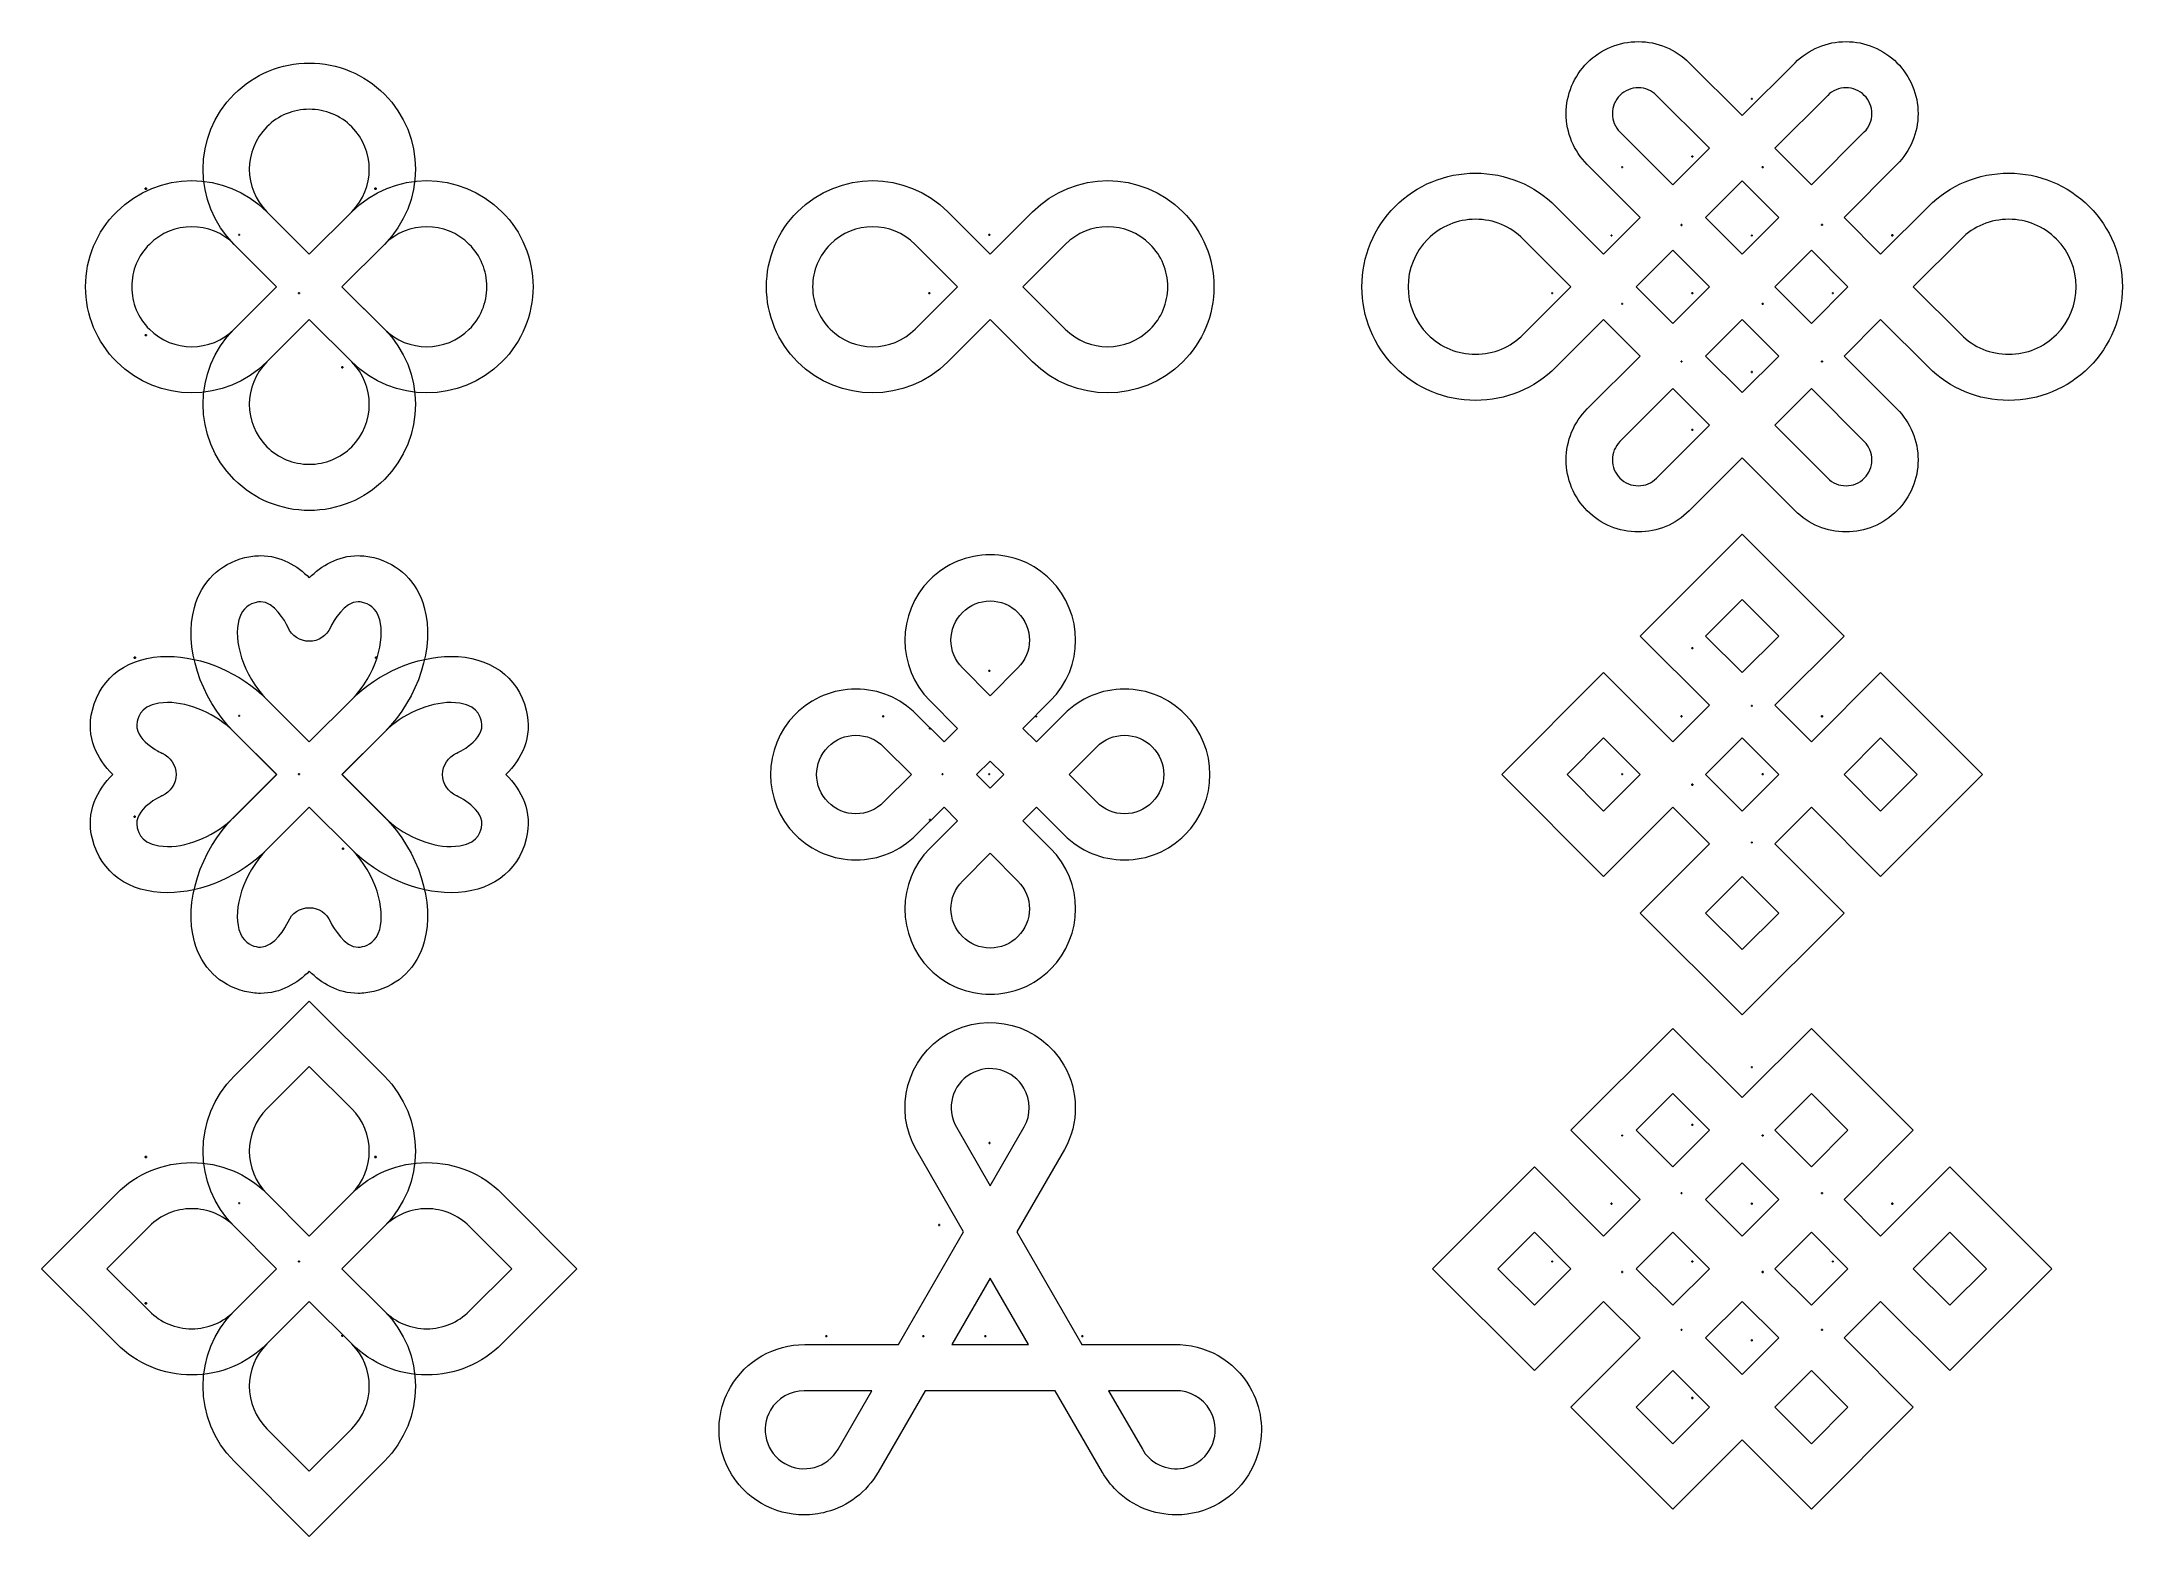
# Model space of a CAD drawing. Header units: millimetres. Extents: x -230 to 239, y -168 to 169.
import ezdxf

# ---------------------------------------------------------------- set-up
doc = ezdxf.new("R2010")
doc.units = ezdxf.units.MM
doc.header["$MEASUREMENT"] = 0
doc.header["$XCLIPFRAME"] = 0
doc.layers.add('Katman 1', color=7, linetype='Continuous')
picture_1 = doc.add_image_def('image1.bmp', size_in_pixel=(968, 968))
picture_2 = doc.add_image_def('image2.bmp', size_in_pixel=(968, 968))
picture_3 = doc.add_image_def('image3.bmp', size_in_pixel=(1241, 1035))
picture_4 = doc.add_image_def('image4.bmp', size_in_pixel=(1242, 1036))
picture_5 = doc.add_image_def('image5.bmp', size_in_pixel=(1242, 1036))
picture_6 = doc.add_image_def('image6.bmp', size_in_pixel=(1036, 1242))
picture_7 = doc.add_image_def('image7.bmp', size_in_pixel=(968, 968))
picture_8 = doc.add_image_def('image8.bmp', size_in_pixel=(968, 968))
picture_9 = doc.add_image_def('image9.bmp', size_in_pixel=(968, 968))
picture_10 = doc.add_image_def('image10.bmp', size_in_pixel=(968, 968))
picture_11 = doc.add_image_def('image11.bmp', size_in_pixel=(1241, 1035))
picture_12 = doc.add_image_def('image12.bmp', size_in_pixel=(1242, 1036))
picture_13 = doc.add_image_def('image13.bmp', size_in_pixel=(1242, 1036))
picture_14 = doc.add_image_def('image14.bmp', size_in_pixel=(1036, 1242))
picture_15 = doc.add_image_def('image15.bmp', size_in_pixel=(968, 968))
picture_16 = doc.add_image_def('image16.bmp', size_in_pixel=(968, 968))
picture_17 = doc.add_image_def('image17.bmp', size_in_pixel=(1412, 1225))
picture_18 = doc.add_image_def('image18.bmp', size_in_pixel=(1412, 1225))
picture_19 = doc.add_image_def('image19.bmp', size_in_pixel=(1412, 1225))
picture_20 = doc.add_image_def('image20.bmp', size_in_pixel=(1225, 1412))
picture_21 = doc.add_image_def('image21.bmp', size_in_pixel=(958, 958))
picture_22 = doc.add_image_def('image22.bmp', size_in_pixel=(958, 958))
picture_23 = doc.add_image_def('image23.bmp', size_in_pixel=(958, 958))
picture_24 = doc.add_image_def('image24.bmp', size_in_pixel=(958, 958))
picture_25 = doc.add_image_def('image25.bmp', size_in_pixel=(958, 958))
picture_26 = doc.add_image_def('image26.bmp', size_in_pixel=(958, 958))
picture_27 = doc.add_image_def('image27.bmp', size_in_pixel=(958, 958))
picture_28 = doc.add_image_def('image28.bmp', size_in_pixel=(958, 958))
picture_29 = doc.add_image_def('image29.bmp', size_in_pixel=(958, 958))
picture_30 = doc.add_image_def('image30.bmp', size_in_pixel=(958, 958))
picture_31 = doc.add_image_def('image31.bmp', size_in_pixel=(958, 958))
picture_32 = doc.add_image_def('image32.bmp', size_in_pixel=(958, 958))
picture_33 = doc.add_image_def('image33.bmp', size_in_pixel=(958, 958))
picture_34 = doc.add_image_def('image34.bmp', size_in_pixel=(958, 958))
picture_35 = doc.add_image_def('image35.bmp', size_in_pixel=(958, 958))
picture_36 = doc.add_image_def('image36.bmp', size_in_pixel=(958, 958))
picture_37 = doc.add_image_def('image37.bmp', size_in_pixel=(958, 958))
picture_38 = doc.add_image_def('image38.bmp', size_in_pixel=(958, 958))
picture_39 = doc.add_image_def('image39.bmp', size_in_pixel=(958, 958))
picture_40 = doc.add_image_def('image40.bmp', size_in_pixel=(958, 958))
picture_41 = doc.add_image_def('image41.bmp', size_in_pixel=(958, 958))
picture_42 = doc.add_image_def('image42.bmp', size_in_pixel=(958, 958))
picture_43 = doc.add_image_def('image43.bmp', size_in_pixel=(958, 958))
picture_44 = doc.add_image_def('image44.bmp', size_in_pixel=(958, 958))
picture_45 = doc.add_image_def('image45.bmp', size_in_pixel=(958, 958))
picture_46 = doc.add_image_def('image46.bmp', size_in_pixel=(958, 958))
picture_47 = doc.add_image_def('image47.bmp', size_in_pixel=(958, 958))
picture_48 = doc.add_image_def('image48.bmp', size_in_pixel=(958, 958))
picture_49 = doc.add_image_def('image49.bmp', size_in_pixel=(758, 758))
picture_50 = doc.add_image_def('image50.bmp', size_in_pixel=(758, 758))
picture_51 = doc.add_image_def('image51.bmp', size_in_pixel=(958, 958))
picture_52 = doc.add_image_def('image52.bmp', size_in_pixel=(958, 958))
picture_53 = doc.add_image_def('image53.bmp', size_in_pixel=(958, 958))
picture_54 = doc.add_image_def('image54.bmp', size_in_pixel=(958, 958))
picture_55 = doc.add_image_def('image55.bmp', size_in_pixel=(958, 958))
picture_56 = doc.add_image_def('image56.bmp', size_in_pixel=(958, 958))
picture_57 = doc.add_image_def('image57.bmp', size_in_pixel=(810, 1357))
picture_58 = doc.add_image_def('image58.bmp', size_in_pixel=(810, 1359))
picture_59 = doc.add_image_def('image59.bmp', size_in_pixel=(1132, 755))
picture_60 = doc.add_image_def('image60.bmp', size_in_pixel=(1132, 755))
picture_61 = doc.add_image_def('image61.bmp', size_in_pixel=(1132, 755))
picture_62 = doc.add_image_def('image62.bmp', size_in_pixel=(1132, 755))
picture_63 = doc.add_image_def('image63.bmp', size_in_pixel=(958, 958))
picture_64 = doc.add_image_def('image64.bmp', size_in_pixel=(958, 958))
picture_65 = doc.add_image_def('image65.bmp', size_in_pixel=(958, 958))
picture_66 = doc.add_image_def('image66.bmp', size_in_pixel=(958, 958))
picture_67 = doc.add_image_def('image67.bmp', size_in_pixel=(958, 958))
picture_68 = doc.add_image_def('image68.bmp', size_in_pixel=(958, 958))
picture_69 = doc.add_image_def('image69.bmp', size_in_pixel=(958, 958))
picture_70 = doc.add_image_def('image70.bmp', size_in_pixel=(958, 958))
picture_71 = doc.add_image_def('image71.bmp', size_in_pixel=(958, 958))
picture_72 = doc.add_image_def('image72.bmp', size_in_pixel=(958, 958))
picture_73 = doc.add_image_def('image73.bmp', size_in_pixel=(958, 958))
picture_74 = doc.add_image_def('image74.bmp', size_in_pixel=(958, 958))
picture_75 = doc.add_image_def('image75.bmp', size_in_pixel=(958, 958))
picture_76 = doc.add_image_def('image76.bmp', size_in_pixel=(958, 958))
picture_77 = doc.add_image_def('image77.bmp', size_in_pixel=(958, 958))
picture_78 = doc.add_image_def('image78.bmp', size_in_pixel=(958, 958))
picture_79 = doc.add_image_def('image79.bmp', size_in_pixel=(958, 958))
picture_80 = doc.add_image_def('image80.bmp', size_in_pixel=(958, 958))

msp = doc.modelspace()

# ---------------------------------------------------------------- linework, layer by layer
at = {"layer": 'Katman 1', "color": 250, "lineweight": 9}
for points, knots in [([(231.57, 131.62), (226.73, 136.46), (220.29, 139.12), (213.44, 139.12), (213.44, 139.12), (206.59, 139.12), (200.16, 136.46), (195.31, 131.62), (195.31, 131.62), (195.31, 131.62), (184.55, 120.85), (184.55, 120.85), (184.55, 120.85), (184.55, 120.85), (176.3, 129.11), (176.3, 129.11), (176.3, 129.11), (176.3, 129.11), (188.23, 141.05), (188.23, 141.05), (188.23, 141.05), (188.23, 141.05), (188.23, 141.05), (188.23, 141.05), (188.23, 141.05), (191.3, 144.12), (192.99, 148.2), (192.99, 152.54), (192.99, 152.54), (192.99, 156.88), (191.3, 160.96), (188.23, 164.03), (188.23, 164.03), (185.16, 167.1), (181.08, 168.79), (176.74, 168.79), (176.74, 168.79), (172.4, 168.79), (168.32, 167.1), (165.25, 164.03), (165.25, 164.03), (165.25, 164.03), (153.31, 152.09), (153.31, 152.09), (153.31, 152.09), (153.31, 152.09), (141.38, 164.03), (141.38, 164.03), (141.38, 164.03), (138.31, 167.1), (134.23, 168.79), (129.89, 168.79), (129.89, 168.79), (125.54, 168.79), (121.46, 167.1), (118.39, 164.03), (118.39, 164.03), (115.32, 160.96), (113.63, 156.88), (113.63, 152.54), (113.63, 152.54), (113.63, 148.2), (115.32, 144.12), (118.39, 141.05), (118.39, 141.05), (118.39, 141.05), (118.39, 141.05), (118.39, 141.05), (118.39, 141.05), (118.39, 141.05), (130.33, 129.11), (130.33, 129.11), (130.33, 129.11), (130.33, 129.11), (122.07, 120.85), (122.07, 120.85), (122.07, 120.85), (122.07, 120.85), (111.31, 131.62), (111.31, 131.62), (111.31, 131.62), (106.47, 136.46), (100.03, 139.12), (93.18, 139.12), (93.18, 139.12), (86.34, 139.12), (79.9, 136.46), (75.06, 131.62), (75.06, 131.62), (70.22, 126.77), (67.55, 120.34), (67.55, 113.49), (67.55, 113.49), (67.55, 106.64), (70.22, 100.21), (75.06, 95.36), (75.06, 95.36), (79.9, 90.52), (86.34, 87.86), (93.18, 87.86), (93.18, 87.86), (100.03, 87.86), (106.47, 90.52), (111.31, 95.36), (111.31, 95.36), (111.31, 95.36), (122.07, 106.13), (122.07, 106.13), (122.07, 106.13), (122.07, 106.13), (130.33, 97.87), (130.33, 97.87), (130.33, 97.87), (130.33, 97.87), (118.39, 85.93), (118.39, 85.93), (118.39, 85.93), (118.39, 85.93), (118.39, 85.93), (118.39, 85.93), (118.39, 85.93), (115.32, 82.86), (113.63, 78.78), (113.63, 74.44), (113.63, 74.44), (113.63, 70.1), (115.32, 66.02), (118.39, 62.95), (118.39, 62.95), (121.46, 59.88), (125.54, 58.19), (129.89, 58.19), (129.89, 58.19), (134.23, 58.19), (138.31, 59.88), (141.38, 62.95), (141.38, 62.95), (141.38, 62.95), (141.38, 62.95), (141.38, 62.95), (141.38, 62.95), (141.38, 62.95), (153.31, 74.89), (153.31, 74.89), (153.31, 74.89), (153.31, 74.89), (165.25, 62.95), (165.25, 62.95), (165.25, 62.95), (165.25, 62.95), (165.25, 62.95), (165.25, 62.95), (165.25, 62.95), (168.32, 59.88), (172.4, 58.19), (176.74, 58.19), (176.74, 58.19), (181.08, 58.19), (185.16, 59.88), (188.23, 62.95), (188.23, 62.95), (191.3, 66.02), (192.99, 70.1), (192.99, 74.44), (192.99, 74.44), (192.99, 78.78), (191.3, 82.86), (188.23, 85.93), (188.23, 85.93), (188.23, 85.93), (188.23, 85.93), (188.23, 85.93), (188.23, 85.93), (188.23, 85.93), (176.3, 97.87), (176.3, 97.87), (176.3, 97.87), (176.3, 97.87), (184.55, 106.13), (184.55, 106.13), (184.55, 106.13), (184.55, 106.13), (195.31, 95.36), (195.31, 95.36), (195.31, 95.36), (200.16, 90.52), (206.59, 87.86), (213.44, 87.86), (213.44, 87.86), (220.29, 87.86), (226.73, 90.52), (231.57, 95.36), (231.57, 95.36), (236.41, 100.21), (239.07, 106.64), (239.07, 113.49), (239.07, 113.49), (239.07, 120.34), (236.41, 126.77), (231.57, 131.62)], [0, 0, 0, 0, 0.019608, 0.019608, 0.019608, 0.019608, 0.039216, 0.039216, 0.039216, 0.039216, 0.058824, 0.058824, 0.058824, 0.058824, 0.078431, 0.078431, 0.078431, 0.078431, 0.098039, 0.098039, 0.098039, 0.098039, 0.117647, 0.117647, 0.117647, 0.117647, 0.137255, 0.137255, 0.137255, 0.137255, 0.156863, 0.156863, 0.156863, 0.156863, 0.176471, 0.176471, 0.176471, 0.176471, 0.196078, 0.196078, 0.196078, 0.196078, 0.215686, 0.215686, 0.215686, 0.215686, 0.235294, 0.235294, 0.235294, 0.235294, 0.254902, 0.254902, 0.254902, 0.254902, 0.27451, 0.27451, 0.27451, 0.27451, 0.294118, 0.294118, 0.294118, 0.294118, 0.313725, 0.313725, 0.313725, 0.313725, 0.333333, 0.333333, 0.333333, 0.333333, 0.352941, 0.352941, 0.352941, 0.352941, 0.372549, 0.372549, 0.372549, 0.372549, 0.392157, 0.392157, 0.392157, 0.392157, 0.411765, 0.411765, 0.411765, 0.411765, 0.431373, 0.431373, 0.431373, 0.431373, 0.45098, 0.45098, 0.45098, 0.45098, 0.470588, 0.470588, 0.470588, 0.470588, 0.490196, 0.490196, 0.490196, 0.490196, 0.509804, 0.509804, 0.509804, 0.509804, 0.529412, 0.529412, 0.529412, 0.529412, 0.54902, 0.54902, 0.54902, 0.54902, 0.568627, 0.568627, 0.568627, 0.568627, 0.588235, 0.588235, 0.588235, 0.588235, 0.607843, 0.607843, 0.607843, 0.607843, 0.627451, 0.627451, 0.627451, 0.627451, 0.647059, 0.647059, 0.647059, 0.647059, 0.666667, 0.666667, 0.666667, 0.666667, 0.686275, 0.686275, 0.686275, 0.686275, 0.705882, 0.705882, 0.705882, 0.705882, 0.72549, 0.72549, 0.72549, 0.72549, 0.745098, 0.745098, 0.745098, 0.745098, 0.764706, 0.764706, 0.764706, 0.764706, 0.784314, 0.784314, 0.784314, 0.784314, 0.803922, 0.803922, 0.803922, 0.803922, 0.823529, 0.823529, 0.823529, 0.823529, 0.843137, 0.843137, 0.843137, 0.843137, 0.862745, 0.862745, 0.862745, 0.862745, 0.882353, 0.882353, 0.882353, 0.882353, 0.901961, 0.901961, 0.901961, 0.901961, 0.921569, 0.921569, 0.921569, 0.921569, 0.941176, 0.941176, 0.941176, 0.941176, 0.960784, 0.960784, 0.960784, 0.960784, 1, 1, 1, 1]), ([(-162.48, 113.49), (-162.48, 113.49), (-152.91, 123.06), (-152.91, 123.06), (-152.91, 123.06), (-143.57, 132.4), (-143.57, 147.59), (-152.91, 156.93), (-152.91, 156.93), (-157.43, 161.46), (-163.45, 163.95), (-169.84, 163.95), (-169.84, 163.95), (-176.24, 163.95), (-182.25, 161.46), (-186.78, 156.93), (-186.78, 156.93), (-196.12, 147.59), (-196.12, 132.4), (-186.78, 123.06), (-186.78, 123.06), (-186.78, 123.06), (-177.21, 113.49), (-177.21, 113.49), (-177.21, 113.49), (-177.21, 113.49), (-186.78, 103.92), (-186.78, 103.92), (-186.78, 103.92), (-196.12, 94.58), (-196.12, 79.39), (-186.78, 70.05), (-186.78, 70.05), (-182.25, 65.52), (-176.24, 63.03), (-169.84, 63.03), (-169.84, 63.03), (-163.45, 63.03), (-157.43, 65.52), (-152.91, 70.05), (-152.91, 70.05), (-143.57, 79.39), (-143.57, 94.58), (-152.91, 103.92), (-152.91, 103.92), (-152.91, 103.92), (-162.48, 113.49), (-162.48, 113.49)], [0, 0, 0, 0, 0.076923, 0.076923, 0.076923, 0.076923, 0.153846, 0.153846, 0.153846, 0.153846, 0.230769, 0.230769, 0.230769, 0.230769, 0.307692, 0.307692, 0.307692, 0.307692, 0.384615, 0.384615, 0.384615, 0.384615, 0.461538, 0.461538, 0.461538, 0.461538, 0.538462, 0.538462, 0.538462, 0.538462, 0.615385, 0.615385, 0.615385, 0.615385, 0.692308, 0.692308, 0.692308, 0.692308, 0.769231, 0.769231, 0.769231, 0.769231, 0.846154, 0.846154, 0.846154, 0.846154, 1, 1, 1, 1]), ([(125.76, 148.41), (125.76, 148.41), (125.76, 148.41), (125.76, 148.41), (125.76, 148.41), (124.65, 149.51), (124.05, 150.98), (124.05, 152.54), (124.05, 152.54), (124.05, 154.1), (124.65, 155.56), (125.76, 156.67), (125.76, 156.67), (126.86, 157.77), (128.33, 158.38), (129.89, 158.38), (129.89, 158.38), (131.44, 158.38), (132.91, 157.77), (134.01, 156.67), (134.01, 156.67), (134.01, 156.67), (134.01, 156.67), (134.01, 156.67), (134.01, 156.67), (134.01, 156.67), (145.95, 144.73), (145.95, 144.73), (145.95, 144.73), (145.95, 144.73), (137.69, 136.47), (137.69, 136.47), (137.69, 136.47), (137.69, 136.47), (125.76, 148.41), (125.76, 148.41)], [0, 0, 0, 0, 0.1, 0.1, 0.1, 0.1, 0.2, 0.2, 0.2, 0.2, 0.3, 0.3, 0.3, 0.3, 0.4, 0.4, 0.4, 0.4, 0.5, 0.5, 0.5, 0.5, 0.6, 0.6, 0.6, 0.6, 0.7, 0.7, 0.7, 0.7, 0.8, 0.8, 0.8, 0.8, 1, 1, 1, 1]), ([(172.61, 156.67), (172.61, 156.67), (172.61, 156.67), (172.61, 156.67), (172.61, 156.67), (172.61, 156.67), (172.61, 156.67), (172.61, 156.67), (172.61, 156.67), (173.72, 157.77), (175.18, 158.38), (176.74, 158.38), (176.74, 158.38), (178.3, 158.38), (179.77, 157.77), (180.87, 156.67), (180.87, 156.67), (181.97, 155.56), (182.58, 154.1), (182.58, 152.54), (182.58, 152.54), (182.58, 150.98), (181.97, 149.51), (180.87, 148.41), (180.87, 148.41), (180.87, 148.41), (168.93, 136.47), (168.93, 136.47), (168.93, 136.47), (168.93, 136.47), (160.68, 144.73), (160.68, 144.73), (160.68, 144.73), (160.68, 144.73), (172.61, 156.67), (172.61, 156.67)], [0, 0, 0, 0, 0.1, 0.1, 0.1, 0.1, 0.2, 0.2, 0.2, 0.2, 0.3, 0.3, 0.3, 0.3, 0.4, 0.4, 0.4, 0.4, 0.5, 0.5, 0.5, 0.5, 0.6, 0.6, 0.6, 0.6, 0.7, 0.7, 0.7, 0.7, 0.8, 0.8, 0.8, 0.8, 1, 1, 1, 1]), ([(-179.42, 130.43), (-179.42, 130.43), (-179.42, 130.43), (-179.42, 130.43), (-179.42, 130.43), (-184.69, 135.7), (-184.69, 144.29), (-179.42, 149.57), (-179.42, 149.57), (-176.86, 152.13), (-173.46, 153.53), (-169.84, 153.53), (-169.84, 153.53), (-166.23, 153.53), (-162.83, 152.13), (-160.27, 149.57), (-160.27, 149.57), (-154.99, 144.29), (-154.99, 135.7), (-160.27, 130.42), (-160.27, 130.42), (-160.27, 130.42), (-169.84, 120.85), (-169.84, 120.85), (-169.84, 120.85), (-169.84, 120.85), (-179.42, 130.43), (-179.42, 130.43)], [0, 0, 0, 0, 0.125, 0.125, 0.125, 0.125, 0.25, 0.25, 0.25, 0.25, 0.375, 0.375, 0.375, 0.375, 0.5, 0.5, 0.5, 0.5, 0.625, 0.625, 0.625, 0.625, 0.75, 0.75, 0.75, 0.75, 1, 1, 1, 1]), ([(-169.84, 120.85), (-169.84, 120.85), (-179.41, 130.43), (-179.41, 130.43), (-179.41, 130.43), (-188.75, 139.76), (-203.95, 139.76), (-213.28, 130.42), (-213.28, 130.42), (-217.81, 125.9), (-220.3, 119.89), (-220.3, 113.49), (-220.3, 113.49), (-220.3, 107.09), (-217.81, 101.08), (-213.28, 96.55), (-213.28, 96.55), (-203.95, 87.22), (-188.75, 87.22), (-179.42, 96.55), (-179.42, 96.55), (-179.42, 96.55), (-169.84, 106.13), (-169.84, 106.13), (-169.84, 106.13), (-169.84, 106.13), (-160.27, 96.55), (-160.27, 96.55), (-160.27, 96.55), (-150.93, 87.22), (-135.74, 87.22), (-126.4, 96.55), (-126.4, 96.55), (-121.88, 101.08), (-119.39, 107.09), (-119.39, 113.49), (-119.39, 113.49), (-119.39, 119.89), (-121.88, 125.9), (-126.4, 130.42), (-126.4, 130.42), (-135.74, 139.76), (-150.93, 139.76), (-160.27, 130.43), (-160.27, 130.43), (-160.27, 130.43), (-169.84, 120.85), (-169.84, 120.85)], [0, 0, 0, 0, 0.076923, 0.076923, 0.076923, 0.076923, 0.153846, 0.153846, 0.153846, 0.153846, 0.230769, 0.230769, 0.230769, 0.230769, 0.307692, 0.307692, 0.307692, 0.307692, 0.384615, 0.384615, 0.384615, 0.384615, 0.461538, 0.461538, 0.461538, 0.461538, 0.538462, 0.538462, 0.538462, 0.538462, 0.615385, 0.615385, 0.615385, 0.615385, 0.692308, 0.692308, 0.692308, 0.692308, 0.769231, 0.769231, 0.769231, 0.769231, 0.846154, 0.846154, 0.846154, 0.846154, 1, 1, 1, 1]), ([(-16.28, 106.13), (-16.28, 106.13), (-6.71, 96.55), (-6.71, 96.55), (-6.71, 96.55), (2.63, 87.22), (17.83, 87.22), (27.17, 96.56), (27.17, 96.56), (31.69, 101.08), (34.18, 107.09), (34.18, 113.49), (34.18, 113.49), (34.18, 119.89), (31.69, 125.9), (27.16, 130.43), (27.16, 130.43), (17.83, 139.76), (2.63, 139.76), (-6.7, 130.43), (-6.7, 130.43), (-6.7, 130.43), (-16.28, 120.85), (-16.28, 120.85), (-16.28, 120.85), (-16.28, 120.85), (-25.85, 130.43), (-25.85, 130.43), (-25.85, 130.43), (-35.19, 139.76), (-50.38, 139.76), (-59.72, 130.43), (-59.72, 130.43), (-64.24, 125.9), (-66.73, 119.89), (-66.73, 113.49), (-66.73, 113.49), (-66.73, 107.09), (-64.24, 101.08), (-59.72, 96.56), (-59.72, 96.56), (-50.38, 87.22), (-35.19, 87.22), (-25.85, 96.55), (-25.85, 96.55), (-25.85, 96.55), (-16.28, 106.13), (-16.28, 106.13)], [0, 0, 0, 0, 0.076923, 0.076923, 0.076923, 0.076923, 0.153846, 0.153846, 0.153846, 0.153846, 0.230769, 0.230769, 0.230769, 0.230769, 0.307692, 0.307692, 0.307692, 0.307692, 0.384615, 0.384615, 0.384615, 0.384615, 0.461538, 0.461538, 0.461538, 0.461538, 0.538462, 0.538462, 0.538462, 0.538462, 0.615385, 0.615385, 0.615385, 0.615385, 0.692308, 0.692308, 0.692308, 0.692308, 0.769231, 0.769231, 0.769231, 0.769231, 0.846154, 0.846154, 0.846154, 0.846154, 1, 1, 1, 1]), ([(-16.28, 106.13), (-16.28, 106.13), (-6.71, 96.55), (-6.71, 96.55), (-6.71, 96.55), (2.63, 87.22), (17.83, 87.22), (27.17, 96.56), (27.17, 96.56), (31.69, 101.08), (34.18, 107.09), (34.18, 113.49), (34.18, 113.49), (34.18, 119.89), (31.69, 125.9), (27.16, 130.43), (27.16, 130.43), (17.83, 139.76), (2.63, 139.76), (-6.7, 130.43), (-6.7, 130.43), (-6.7, 130.43), (-16.28, 120.85), (-16.28, 120.85), (-16.28, 120.85), (-16.28, 120.85), (-25.85, 130.43), (-25.85, 130.43), (-25.85, 130.43), (-35.19, 139.76), (-50.38, 139.76), (-59.72, 130.43), (-59.72, 130.43), (-64.24, 125.9), (-66.73, 119.89), (-66.73, 113.49), (-66.73, 113.49), (-66.73, 107.09), (-64.24, 101.08), (-59.72, 96.56), (-59.72, 96.56), (-50.38, 87.22), (-35.19, 87.22), (-25.85, 96.55), (-25.85, 96.55), (-25.85, 96.55), (-16.28, 106.13), (-16.28, 106.13)], [0, 0, 0, 0, 0.076923, 0.076923, 0.076923, 0.076923, 0.153846, 0.153846, 0.153846, 0.153846, 0.230769, 0.230769, 0.230769, 0.230769, 0.307692, 0.307692, 0.307692, 0.307692, 0.384615, 0.384615, 0.384615, 0.384615, 0.461538, 0.461538, 0.461538, 0.461538, 0.538462, 0.538462, 0.538462, 0.538462, 0.615385, 0.615385, 0.615385, 0.615385, 0.692308, 0.692308, 0.692308, 0.692308, 0.769231, 0.769231, 0.769231, 0.769231, 0.846154, 0.846154, 0.846154, 0.846154, 1, 1, 1, 1]), ([(161.57, 129.11), (161.57, 129.11), (161.57, 129.11), (161.57, 129.11), (161.57, 129.11), (161.57, 129.11), (153.31, 120.85), (153.31, 120.85), (153.31, 120.85), (153.31, 120.85), (145.06, 129.11), (145.06, 129.11), (145.06, 129.11), (145.06, 129.11), (153.31, 137.37), (153.31, 137.37), (153.31, 137.37), (153.31, 137.37), (161.57, 129.11), (161.57, 129.11)], [0, 0, 0, 0, 0.166667, 0.166667, 0.166667, 0.166667, 0.333333, 0.333333, 0.333333, 0.333333, 0.5, 0.5, 0.5, 0.5, 0.666667, 0.666667, 0.666667, 0.666667, 1, 1, 1, 1]), ([(-186.78, 103.92), (-186.78, 103.92), (-186.78, 103.92), (-186.78, 103.92), (-186.78, 103.92), (-192.06, 98.64), (-200.64, 98.64), (-205.92, 103.92), (-205.92, 103.92), (-208.48, 106.47), (-209.89, 109.87), (-209.89, 113.49), (-209.89, 113.49), (-209.89, 117.11), (-208.48, 120.5), (-205.92, 123.06), (-205.92, 123.06), (-200.64, 128.34), (-192.06, 128.34), (-186.78, 123.06), (-186.78, 123.06), (-186.78, 123.06), (-177.21, 113.49), (-177.21, 113.49), (-177.21, 113.49), (-177.21, 113.49), (-186.78, 103.92), (-186.78, 103.92)], [0, 0, 0, 0, 0.125, 0.125, 0.125, 0.125, 0.25, 0.25, 0.25, 0.25, 0.375, 0.375, 0.375, 0.375, 0.5, 0.5, 0.5, 0.5, 0.625, 0.625, 0.625, 0.625, 0.75, 0.75, 0.75, 0.75, 1, 1, 1, 1]), ([(-133.76, 123.06), (-133.76, 123.06), (-133.76, 123.06), (-133.76, 123.06), (-133.76, 123.06), (-131.21, 120.5), (-129.8, 117.11), (-129.8, 113.49), (-129.8, 113.49), (-129.8, 109.87), (-131.21, 106.47), (-133.76, 103.92), (-133.76, 103.92), (-139.04, 98.64), (-147.63, 98.64), (-152.91, 103.92), (-152.91, 103.92), (-152.91, 103.92), (-161.8, 112.82), (-161.8, 112.82), (-161.8, 112.82), (-161.8, 112.82), (-162.48, 113.49), (-162.48, 113.49), (-162.48, 113.49), (-162.48, 113.49), (-152.91, 123.06), (-152.91, 123.06), (-152.91, 123.06), (-147.63, 128.34), (-139.04, 128.34), (-133.76, 123.06)], [0, 0, 0, 0, 0.111111, 0.111111, 0.111111, 0.111111, 0.222222, 0.222222, 0.222222, 0.222222, 0.333333, 0.333333, 0.333333, 0.333333, 0.444444, 0.444444, 0.444444, 0.444444, 0.555556, 0.555556, 0.555556, 0.555556, 0.666667, 0.666667, 0.666667, 0.666667, 0.777778, 0.777778, 0.777778, 0.777778, 1, 1, 1, 1]), ([(-52.36, 103.92), (-52.36, 103.92), (-52.36, 103.92), (-52.36, 103.92), (-52.36, 103.92), (-54.91, 106.48), (-56.32, 109.87), (-56.32, 113.49), (-56.32, 113.49), (-56.32, 117.11), (-54.91, 120.51), (-52.36, 123.06), (-52.36, 123.06), (-47.08, 128.34), (-38.49, 128.34), (-33.21, 123.06), (-33.21, 123.06), (-33.21, 123.06), (-24.32, 114.16), (-24.32, 114.16), (-24.32, 114.16), (-24.32, 114.16), (-23.64, 113.49), (-23.64, 113.49), (-23.64, 113.49), (-23.64, 113.49), (-33.21, 103.92), (-33.21, 103.92), (-33.21, 103.92), (-38.49, 98.64), (-47.08, 98.64), (-52.36, 103.92)], [0, 0, 0, 0, 0.111111, 0.111111, 0.111111, 0.111111, 0.222222, 0.222222, 0.222222, 0.222222, 0.333333, 0.333333, 0.333333, 0.333333, 0.444444, 0.444444, 0.444444, 0.444444, 0.555556, 0.555556, 0.555556, 0.555556, 0.666667, 0.666667, 0.666667, 0.666667, 0.777778, 0.777778, 0.777778, 0.777778, 1, 1, 1, 1]), ([(-52.36, 103.92), (-52.36, 103.92), (-52.36, 103.92), (-52.36, 103.92), (-52.36, 103.92), (-54.91, 106.48), (-56.32, 109.87), (-56.32, 113.49), (-56.32, 113.49), (-56.32, 117.11), (-54.91, 120.51), (-52.36, 123.06), (-52.36, 123.06), (-47.08, 128.34), (-38.49, 128.34), (-33.21, 123.06), (-33.21, 123.06), (-33.21, 123.06), (-24.32, 114.16), (-24.32, 114.16), (-24.32, 114.16), (-24.32, 114.16), (-23.64, 113.49), (-23.64, 113.49), (-23.64, 113.49), (-23.64, 113.49), (-33.21, 103.92), (-33.21, 103.92), (-33.21, 103.92), (-38.49, 98.64), (-47.08, 98.64), (-52.36, 103.92)], [0, 0, 0, 0, 0.111111, 0.111111, 0.111111, 0.111111, 0.222222, 0.222222, 0.222222, 0.222222, 0.333333, 0.333333, 0.333333, 0.333333, 0.444444, 0.444444, 0.444444, 0.444444, 0.555556, 0.555556, 0.555556, 0.555556, 0.666667, 0.666667, 0.666667, 0.666667, 0.777778, 0.777778, 0.777778, 0.777778, 1, 1, 1, 1]), ([(0.66, 123.06), (0.66, 123.06), (0.66, 123.06), (0.66, 123.06), (0.66, 123.06), (5.94, 128.34), (14.52, 128.34), (19.8, 123.06), (19.8, 123.06), (22.36, 120.51), (23.77, 117.11), (23.77, 113.49), (23.77, 113.49), (23.77, 109.87), (22.36, 106.48), (19.8, 103.92), (19.8, 103.92), (14.52, 98.64), (5.94, 98.64), (0.66, 103.92), (0.66, 103.92), (0.66, 103.92), (-8.91, 113.49), (-8.91, 113.49), (-8.91, 113.49), (-8.91, 113.49), (0.66, 123.06), (0.66, 123.06)], [0, 0, 0, 0, 0.125, 0.125, 0.125, 0.125, 0.25, 0.25, 0.25, 0.25, 0.375, 0.375, 0.375, 0.375, 0.5, 0.5, 0.5, 0.5, 0.625, 0.625, 0.625, 0.625, 0.75, 0.75, 0.75, 0.75, 1, 1, 1, 1]), ([(0.66, 123.06), (0.66, 123.06), (0.66, 123.06), (0.66, 123.06), (0.66, 123.06), (5.94, 128.34), (14.52, 128.34), (19.8, 123.06), (19.8, 123.06), (22.36, 120.51), (23.77, 117.11), (23.77, 113.49), (23.77, 113.49), (23.77, 109.87), (22.36, 106.48), (19.8, 103.92), (19.8, 103.92), (14.52, 98.64), (5.94, 98.64), (0.66, 103.92), (0.66, 103.92), (0.66, 103.92), (-8.91, 113.49), (-8.91, 113.49), (-8.91, 113.49), (-8.91, 113.49), (0.66, 123.06), (0.66, 123.06)], [0, 0, 0, 0, 0.125, 0.125, 0.125, 0.125, 0.25, 0.25, 0.25, 0.25, 0.375, 0.375, 0.375, 0.375, 0.5, 0.5, 0.5, 0.5, 0.625, 0.625, 0.625, 0.625, 0.75, 0.75, 0.75, 0.75, 1, 1, 1, 1]), ([(103.95, 102.73), (103.95, 102.73), (103.95, 102.73), (103.95, 102.73), (103.95, 102.73), (101.07, 99.85), (97.25, 98.27), (93.18, 98.27), (93.18, 98.27), (89.12, 98.27), (85.3, 99.85), (82.42, 102.73), (82.42, 102.73), (76.49, 108.66), (76.49, 118.32), (82.42, 124.25), (82.42, 124.25), (85.3, 127.13), (89.12, 128.71), (93.18, 128.71), (93.18, 128.71), (97.25, 128.71), (101.07, 127.13), (103.95, 124.25), (103.95, 124.25), (103.95, 124.25), (114.71, 113.49), (114.71, 113.49), (114.71, 113.49), (114.71, 113.49), (103.95, 102.73), (103.95, 102.73)], [0, 0, 0, 0, 0.111111, 0.111111, 0.111111, 0.111111, 0.222222, 0.222222, 0.222222, 0.222222, 0.333333, 0.333333, 0.333333, 0.333333, 0.444444, 0.444444, 0.444444, 0.444444, 0.555556, 0.555556, 0.555556, 0.555556, 0.666667, 0.666667, 0.666667, 0.666667, 0.777778, 0.777778, 0.777778, 0.777778, 1, 1, 1, 1]), ([(224.2, 102.73), (224.2, 102.73), (224.2, 102.73), (224.2, 102.73), (224.2, 102.73), (221.33, 99.85), (217.51, 98.27), (213.44, 98.27), (213.44, 98.27), (209.38, 98.27), (205.55, 99.85), (202.68, 102.73), (202.68, 102.73), (202.68, 102.73), (191.91, 113.49), (191.91, 113.49), (191.91, 113.49), (191.91, 113.49), (202.68, 124.25), (202.68, 124.25), (202.68, 124.25), (205.55, 127.13), (209.37, 128.71), (213.44, 128.71), (213.44, 128.71), (217.51, 128.71), (221.33, 127.13), (224.2, 124.25), (224.2, 124.25), (230.14, 118.32), (230.14, 108.66), (224.2, 102.73)], [0, 0, 0, 0, 0.111111, 0.111111, 0.111111, 0.111111, 0.222222, 0.222222, 0.222222, 0.222222, 0.333333, 0.333333, 0.333333, 0.333333, 0.444444, 0.444444, 0.444444, 0.444444, 0.555556, 0.555556, 0.555556, 0.555556, 0.666667, 0.666667, 0.666667, 0.666667, 0.777778, 0.777778, 0.777778, 0.777778, 1, 1, 1, 1]), ([(129.44, 113.49), (129.44, 113.49), (129.44, 113.49), (129.44, 113.49), (129.44, 113.49), (129.44, 113.49), (137.69, 121.75), (137.69, 121.75), (137.69, 121.75), (137.69, 121.75), (145.95, 113.49), (145.95, 113.49), (145.95, 113.49), (145.95, 113.49), (137.69, 105.23), (137.69, 105.23), (137.69, 105.23), (137.69, 105.23), (129.44, 113.49), (129.44, 113.49)], [0, 0, 0, 0, 0.166667, 0.166667, 0.166667, 0.166667, 0.333333, 0.333333, 0.333333, 0.333333, 0.5, 0.5, 0.5, 0.5, 0.666667, 0.666667, 0.666667, 0.666667, 1, 1, 1, 1]), ([(168.93, 105.23), (168.93, 105.23), (168.93, 105.23), (168.93, 105.23), (168.93, 105.23), (168.93, 105.23), (160.68, 113.49), (160.68, 113.49), (160.68, 113.49), (160.68, 113.49), (168.93, 121.75), (168.93, 121.75), (168.93, 121.75), (168.93, 121.75), (177.19, 113.49), (177.19, 113.49), (177.19, 113.49), (177.19, 113.49), (168.93, 105.23), (168.93, 105.23)], [0, 0, 0, 0, 0.166667, 0.166667, 0.166667, 0.166667, 0.333333, 0.333333, 0.333333, 0.333333, 0.5, 0.5, 0.5, 0.5, 0.666667, 0.666667, 0.666667, 0.666667, 1, 1, 1, 1]), ([(-160.27, 77.41), (-160.27, 77.41), (-160.27, 77.41), (-160.27, 77.41), (-160.27, 77.41), (-162.83, 74.85), (-166.23, 73.45), (-169.84, 73.45), (-169.84, 73.45), (-173.46, 73.45), (-176.86, 74.85), (-179.42, 77.41), (-179.42, 77.41), (-184.69, 82.69), (-184.69, 91.28), (-179.42, 96.55), (-179.42, 96.55), (-179.42, 96.55), (-170.52, 105.45), (-170.52, 105.45), (-170.52, 105.45), (-170.52, 105.45), (-169.84, 106.13), (-169.84, 106.13), (-169.84, 106.13), (-169.84, 106.13), (-160.27, 96.56), (-160.27, 96.56), (-160.27, 96.56), (-154.99, 91.28), (-154.99, 82.69), (-160.27, 77.41)], [0, 0, 0, 0, 0.111111, 0.111111, 0.111111, 0.111111, 0.222222, 0.222222, 0.222222, 0.222222, 0.333333, 0.333333, 0.333333, 0.333333, 0.444444, 0.444444, 0.444444, 0.444444, 0.555556, 0.555556, 0.555556, 0.555556, 0.666667, 0.666667, 0.666667, 0.666667, 0.777778, 0.777778, 0.777778, 0.777778, 1, 1, 1, 1]), ([(145.06, 97.87), (145.06, 97.87), (145.06, 97.87), (145.06, 97.87), (145.06, 97.87), (145.06, 97.87), (153.31, 106.13), (153.31, 106.13), (153.31, 106.13), (153.31, 106.13), (161.57, 97.87), (161.57, 97.87), (161.57, 97.87), (161.57, 97.87), (153.31, 89.61), (153.31, 89.61), (153.31, 89.61), (153.31, 89.61), (145.06, 97.87), (145.06, 97.87)], [0, 0, 0, 0, 0.166667, 0.166667, 0.166667, 0.166667, 0.333333, 0.333333, 0.333333, 0.333333, 0.5, 0.5, 0.5, 0.5, 0.666667, 0.666667, 0.666667, 0.666667, 1, 1, 1, 1]), ([(134.01, 70.31), (134.01, 70.31), (134.01, 70.31), (134.01, 70.31), (134.01, 70.31), (132.91, 69.21), (131.44, 68.6), (129.89, 68.6), (129.89, 68.6), (128.33, 68.6), (126.86, 69.21), (125.76, 70.31), (125.76, 70.31), (124.65, 71.42), (124.05, 72.88), (124.05, 74.44), (124.05, 74.44), (124.05, 76), (124.65, 77.47), (125.76, 78.57), (125.76, 78.57), (125.76, 78.57), (125.76, 78.57), (125.76, 78.57), (125.76, 78.57), (125.76, 78.57), (137.69, 90.51), (137.69, 90.51), (137.69, 90.51), (137.69, 90.51), (145.95, 82.25), (145.95, 82.25), (145.95, 82.25), (145.95, 82.25), (134.01, 70.31), (134.01, 70.31)], [0, 0, 0, 0, 0.1, 0.1, 0.1, 0.1, 0.2, 0.2, 0.2, 0.2, 0.3, 0.3, 0.3, 0.3, 0.4, 0.4, 0.4, 0.4, 0.5, 0.5, 0.5, 0.5, 0.6, 0.6, 0.6, 0.6, 0.7, 0.7, 0.7, 0.7, 0.8, 0.8, 0.8, 0.8, 1, 1, 1, 1]), ([(180.87, 78.57), (180.87, 78.57), (180.87, 78.57), (180.87, 78.57), (180.87, 78.57), (180.87, 78.57), (180.87, 78.57), (180.87, 78.57), (180.87, 78.57), (181.97, 77.47), (182.58, 76), (182.58, 74.44), (182.58, 74.44), (182.58, 72.88), (181.97, 71.42), (180.87, 70.31), (180.87, 70.31), (179.77, 69.21), (178.3, 68.6), (176.74, 68.6), (176.74, 68.6), (175.18, 68.6), (173.72, 69.21), (172.61, 70.31), (172.61, 70.31), (172.61, 70.31), (172.61, 70.31), (172.61, 70.31), (172.61, 70.31), (172.61, 70.31), (160.68, 82.25), (160.68, 82.25), (160.68, 82.25), (160.68, 82.25), (168.93, 90.51), (168.93, 90.51), (168.93, 90.51), (168.93, 90.51), (180.87, 78.57), (180.87, 78.57)], [0, 0, 0, 0, 0.090909, 0.090909, 0.090909, 0.090909, 0.181818, 0.181818, 0.181818, 0.181818, 0.272727, 0.272727, 0.272727, 0.272727, 0.363636, 0.363636, 0.363636, 0.363636, 0.454545, 0.454545, 0.454545, 0.454545, 0.545455, 0.545455, 0.545455, 0.545455, 0.636364, 0.636364, 0.636364, 0.636364, 0.727273, 0.727273, 0.727273, 0.727273, 0.818182, 0.818182, 0.818182, 0.818182, 1, 1, 1, 1]), ([(184.55, -19.51), (184.55, -19.51), (207.53, 3.47), (207.53, 3.47), (207.53, 3.47), (207.53, 3.47), (184.55, 26.46), (184.55, 26.46), (184.55, 26.46), (184.55, 26.46), (168.93, 10.84), (168.93, 10.84), (168.93, 10.84), (168.93, 10.84), (160.68, 19.09), (160.68, 19.09), (160.68, 19.09), (160.68, 19.09), (176.29, 34.71), (176.29, 34.71), (176.29, 34.71), (176.29, 34.71), (153.31, 57.7), (153.31, 57.7), (153.31, 57.7), (153.31, 57.7), (130.33, 34.71), (130.33, 34.71), (130.33, 34.71), (130.33, 34.71), (145.95, 19.09), (145.95, 19.09), (145.95, 19.09), (145.95, 19.09), (137.69, 10.84), (137.69, 10.84), (137.69, 10.84), (137.69, 10.84), (122.07, 26.46), (122.07, 26.46), (122.07, 26.46), (122.07, 26.46), (99.09, 3.47), (99.09, 3.47), (99.09, 3.47), (99.09, 3.47), (122.07, -19.51), (122.07, -19.51), (122.07, -19.51), (122.07, -19.51), (137.69, -3.89), (137.69, -3.89), (137.69, -3.89), (137.69, -3.89), (145.95, -12.15), (145.95, -12.15), (145.95, -12.15), (145.95, -12.15), (130.33, -27.77), (130.33, -27.77), (130.33, -27.77), (130.33, -27.77), (153.31, -50.75), (153.31, -50.75), (153.31, -50.75), (153.31, -50.75), (176.29, -27.77), (176.29, -27.77), (176.29, -27.77), (176.29, -27.77), (160.68, -12.15), (160.68, -12.15), (160.68, -12.15), (160.68, -12.15), (168.93, -3.89), (168.93, -3.89), (168.93, -3.89), (168.93, -3.89), (184.55, -19.51), (184.55, -19.51)], [0, 0, 0, 0, 0.047619, 0.047619, 0.047619, 0.047619, 0.095238, 0.095238, 0.095238, 0.095238, 0.142857, 0.142857, 0.142857, 0.142857, 0.190476, 0.190476, 0.190476, 0.190476, 0.238095, 0.238095, 0.238095, 0.238095, 0.285714, 0.285714, 0.285714, 0.285714, 0.333333, 0.333333, 0.333333, 0.333333, 0.380952, 0.380952, 0.380952, 0.380952, 0.428571, 0.428571, 0.428571, 0.428571, 0.47619, 0.47619, 0.47619, 0.47619, 0.52381, 0.52381, 0.52381, 0.52381, 0.571429, 0.571429, 0.571429, 0.571429, 0.619048, 0.619048, 0.619048, 0.619048, 0.666667, 0.666667, 0.666667, 0.666667, 0.714286, 0.714286, 0.714286, 0.714286, 0.761905, 0.761905, 0.761905, 0.761905, 0.809524, 0.809524, 0.809524, 0.809524, 0.857143, 0.857143, 0.857143, 0.857143, 0.904762, 0.904762, 0.904762, 0.904762, 1, 1, 1, 1]), ([(-162.47, 3.47), (-162.47, 3.47), (-152.9, 13.05), (-152.9, 13.05), (-152.9, 13.05), (-145.17, 20.78), (-141.48, 32.34), (-143.93, 41.17), (-143.93, 41.17), (-145.53, 46.98), (-149.58, 50.96), (-155.32, 52.4), (-155.32, 52.4), (-156.49, 52.7), (-157.68, 52.84), (-158.84, 52.84), (-158.84, 52.84), (-163.4, 52.84), (-167.11, 50.6), (-169.84, 47.83), (-169.84, 47.83), (-172.58, 50.6), (-176.28, 52.84), (-180.84, 52.84), (-180.84, 52.84), (-182.01, 52.84), (-183.2, 52.7), (-184.37, 52.4), (-184.37, 52.4), (-190.11, 50.96), (-194.15, 46.98), (-195.76, 41.17), (-195.76, 41.17), (-198.21, 32.34), (-194.51, 20.78), (-186.79, 13.05), (-186.79, 13.05), (-186.79, 13.05), (-177.21, 3.47), (-177.21, 3.47), (-177.21, 3.47), (-177.21, 3.47), (-186.79, -6.1), (-186.79, -6.1), (-186.79, -6.1), (-194.51, -13.83), (-198.21, -25.39), (-195.76, -34.23), (-195.76, -34.23), (-194.15, -40.03), (-190.11, -44.02), (-184.37, -45.45), (-184.37, -45.45), (-183.2, -45.75), (-182.01, -45.9), (-180.84, -45.9), (-180.84, -45.9), (-176.28, -45.9), (-172.58, -43.65), (-169.84, -40.88), (-169.84, -40.88), (-167.11, -43.65), (-163.4, -45.9), (-158.84, -45.9), (-158.84, -45.9), (-157.68, -45.9), (-156.49, -45.75), (-155.32, -45.45), (-155.32, -45.45), (-149.58, -44.02), (-145.53, -40.03), (-143.93, -34.23), (-143.93, -34.23), (-141.48, -25.39), (-145.17, -13.83), (-152.9, -6.1), (-152.9, -6.1), (-152.9, -6.1), (-162.47, 3.47), (-162.47, 3.47)], [0, 0, 0, 0, 0.047619, 0.047619, 0.047619, 0.047619, 0.095238, 0.095238, 0.095238, 0.095238, 0.142857, 0.142857, 0.142857, 0.142857, 0.190476, 0.190476, 0.190476, 0.190476, 0.238095, 0.238095, 0.238095, 0.238095, 0.285714, 0.285714, 0.285714, 0.285714, 0.333333, 0.333333, 0.333333, 0.333333, 0.380952, 0.380952, 0.380952, 0.380952, 0.428571, 0.428571, 0.428571, 0.428571, 0.47619, 0.47619, 0.47619, 0.47619, 0.52381, 0.52381, 0.52381, 0.52381, 0.571429, 0.571429, 0.571429, 0.571429, 0.619048, 0.619048, 0.619048, 0.619048, 0.666667, 0.666667, 0.666667, 0.666667, 0.714286, 0.714286, 0.714286, 0.714286, 0.761905, 0.761905, 0.761905, 0.761905, 0.809524, 0.809524, 0.809524, 0.809524, 0.857143, 0.857143, 0.857143, 0.857143, 0.904762, 0.904762, 0.904762, 0.904762, 1, 1, 1, 1]), ([(-16.28, -46.08), (-21.42, -46.08), (-26.26, -44.08), (-29.9, -40.44), (-29.9, -40.44), (-37.41, -32.93), (-37.41, -20.71), (-29.9, -13.2), (-29.9, -13.2), (-29.9, -13.2), (-23.64, -6.94), (-23.64, -6.94), (-23.64, -6.94), (-23.64, -6.94), (-26.69, -3.89), (-26.69, -3.89), (-26.69, -3.89), (-26.69, -3.89), (-32.95, -10.15), (-32.95, -10.15), (-32.95, -10.15), (-36.59, -13.79), (-41.43, -15.79), (-46.57, -15.79), (-46.57, -15.79), (-51.72, -15.79), (-56.55, -13.79), (-60.19, -10.15), (-60.19, -10.15), (-67.7, -2.64), (-67.7, 9.58), (-60.19, 17.09), (-60.19, 17.09), (-56.55, 20.73), (-51.71, 22.74), (-46.57, 22.74), (-46.57, 22.74), (-41.42, 22.74), (-36.59, 20.73), (-32.95, 17.1), (-32.95, 17.1), (-32.95, 17.1), (-26.69, 10.84), (-26.69, 10.84), (-26.69, 10.84), (-26.69, 10.84), (-23.64, 13.89), (-23.64, 13.89), (-23.64, 13.89), (-23.64, 13.89), (-29.9, 20.15), (-29.9, 20.15), (-29.9, 20.15), (-37.41, 27.66), (-37.41, 39.88), (-29.9, 47.39), (-29.9, 47.39), (-26.26, 51.03), (-21.42, 53.03), (-16.28, 53.03), (-16.28, 53.03), (-11.13, 53.03), (-6.29, 51.03), (-2.66, 47.39), (-2.66, 47.39), (4.86, 39.88), (4.86, 27.66), (-2.65, 20.15), (-2.65, 20.15), (-2.65, 20.15), (-8.91, 13.89), (-8.91, 13.89), (-8.91, 13.89), (-8.91, 13.89), (-5.87, 10.84), (-5.87, 10.84), (-5.87, 10.84), (-5.87, 10.84), (0.39, 17.1), (0.39, 17.1), (0.39, 17.1), (4.03, 20.73), (8.87, 22.74), (14.02, 22.74), (14.02, 22.74), (19.16, 22.74), (24, 20.73), (27.64, 17.09), (27.64, 17.09), (35.15, 9.58), (35.15, -2.64), (27.64, -10.15), (27.64, -10.15), (24, -13.79), (19.16, -15.79), (14.02, -15.79), (14.02, -15.79), (8.87, -15.79), (4.03, -13.79), (0.39, -10.15), (0.39, -10.15), (0.39, -10.15), (-5.86, -3.89), (-5.86, -3.89), (-5.86, -3.89), (-5.86, -3.89), (-8.91, -6.94), (-8.91, -6.94), (-8.91, -6.94), (-8.91, -6.94), (-2.65, -13.2), (-2.65, -13.2), (-2.65, -13.2), (4.86, -20.71), (4.86, -32.93), (-2.66, -40.44), (-2.66, -40.44), (-6.29, -44.08), (-11.13, -46.08), (-16.28, -46.08)], [0, 0, 0, 0, 0.032258, 0.032258, 0.032258, 0.032258, 0.064516, 0.064516, 0.064516, 0.064516, 0.096774, 0.096774, 0.096774, 0.096774, 0.129032, 0.129032, 0.129032, 0.129032, 0.16129, 0.16129, 0.16129, 0.16129, 0.193548, 0.193548, 0.193548, 0.193548, 0.225806, 0.225806, 0.225806, 0.225806, 0.258065, 0.258065, 0.258065, 0.258065, 0.290323, 0.290323, 0.290323, 0.290323, 0.322581, 0.322581, 0.322581, 0.322581, 0.354839, 0.354839, 0.354839, 0.354839, 0.387097, 0.387097, 0.387097, 0.387097, 0.419355, 0.419355, 0.419355, 0.419355, 0.451613, 0.451613, 0.451613, 0.451613, 0.483871, 0.483871, 0.483871, 0.483871, 0.516129, 0.516129, 0.516129, 0.516129, 0.548387, 0.548387, 0.548387, 0.548387, 0.580645, 0.580645, 0.580645, 0.580645, 0.612903, 0.612903, 0.612903, 0.612903, 0.645161, 0.645161, 0.645161, 0.645161, 0.677419, 0.677419, 0.677419, 0.677419, 0.709677, 0.709677, 0.709677, 0.709677, 0.741935, 0.741935, 0.741935, 0.741935, 0.774194, 0.774194, 0.774194, 0.774194, 0.806452, 0.806452, 0.806452, 0.806452, 0.83871, 0.83871, 0.83871, 0.83871, 0.870968, 0.870968, 0.870968, 0.870968, 0.903226, 0.903226, 0.903226, 0.903226, 0.935484, 0.935484, 0.935484, 0.935484, 1, 1, 1, 1]), ([(-179.42, 20.41), (-179.42, 20.41), (-179.42, 20.41), (-179.42, 20.41), (-179.42, 20.41), (-184.95, 25.94), (-186.97, 33.9), (-185.73, 38.39), (-185.73, 38.39), (-184.94, 41.22), (-183.13, 41.98), (-181.84, 42.3), (-181.84, 42.3), (-181.49, 42.39), (-181.16, 42.43), (-180.84, 42.43), (-180.84, 42.43), (-177.85, 42.43), (-175.28, 38.15), (-174.63, 36.67), (-174.63, 36.67), (-173.81, 34.77), (-171.94, 33.54), (-169.87, 33.53), (-169.87, 33.53), (-167.78, 33.49), (-165.9, 34.75), (-165.07, 36.65), (-165.07, 36.65), (-164.41, 38.15), (-161.84, 42.43), (-158.84, 42.43), (-158.84, 42.43), (-158.53, 42.43), (-158.19, 42.39), (-157.85, 42.3), (-157.85, 42.3), (-156.55, 41.98), (-154.74, 41.22), (-153.96, 38.39), (-153.96, 38.39), (-152.72, 33.9), (-154.73, 25.94), (-160.26, 20.41), (-160.26, 20.41), (-160.26, 20.41), (-169.84, 10.83), (-169.84, 10.83), (-169.84, 10.83), (-169.84, 10.83), (-179.42, 20.41), (-179.42, 20.41)], [0, 0, 0, 0, 0.071429, 0.071429, 0.071429, 0.071429, 0.142857, 0.142857, 0.142857, 0.142857, 0.214286, 0.214286, 0.214286, 0.214286, 0.285714, 0.285714, 0.285714, 0.285714, 0.357143, 0.357143, 0.357143, 0.357143, 0.428571, 0.428571, 0.428571, 0.428571, 0.5, 0.5, 0.5, 0.5, 0.571429, 0.571429, 0.571429, 0.571429, 0.642857, 0.642857, 0.642857, 0.642857, 0.714286, 0.714286, 0.714286, 0.714286, 0.785714, 0.785714, 0.785714, 0.785714, 0.857143, 0.857143, 0.857143, 0.857143, 1, 1, 1, 1]), ([(-16.28, 42.62), (-16.28, 42.62), (-16.28, 42.62), (-16.28, 42.62), (-16.28, 42.62), (-18.64, 42.62), (-20.86, 41.7), (-22.54, 40.03), (-22.54, 40.03), (-25.99, 36.57), (-25.99, 30.96), (-22.54, 27.51), (-22.54, 27.51), (-22.54, 27.51), (-16.28, 21.25), (-16.28, 21.25), (-16.28, 21.25), (-16.28, 21.25), (-10.02, 27.51), (-10.02, 27.51), (-10.02, 27.51), (-6.57, 30.96), (-6.57, 36.57), (-10.02, 40.03), (-10.02, 40.03), (-11.69, 41.7), (-13.91, 42.62), (-16.28, 42.62)], [0, 0, 0, 0, 0.125, 0.125, 0.125, 0.125, 0.25, 0.25, 0.25, 0.25, 0.375, 0.375, 0.375, 0.375, 0.5, 0.5, 0.5, 0.5, 0.625, 0.625, 0.625, 0.625, 0.75, 0.75, 0.75, 0.75, 1, 1, 1, 1]), ([(145.06, 34.71), (145.06, 34.71), (145.06, 34.71), (145.06, 34.71), (145.06, 34.71), (145.06, 34.71), (153.31, 42.97), (153.31, 42.97), (153.31, 42.97), (153.31, 42.97), (161.57, 34.71), (161.57, 34.71), (161.57, 34.71), (161.57, 34.71), (153.31, 26.46), (153.31, 26.46), (153.31, 26.46), (153.31, 26.46), (145.06, 34.71), (145.06, 34.71)], [0, 0, 0, 0, 0.166667, 0.166667, 0.166667, 0.166667, 0.333333, 0.333333, 0.333333, 0.333333, 0.5, 0.5, 0.5, 0.5, 0.666667, 0.666667, 0.666667, 0.666667, 1, 1, 1, 1]), ([(-120.92, 18), (-122.82, 25.6), (-129.15, 30.13), (-137.86, 30.13), (-137.86, 30.13), (-145.69, 30.13), (-154.28, 26.41), (-160.27, 20.42), (-160.27, 20.42), (-160.27, 20.42), (-169.84, 10.84), (-169.84, 10.84), (-169.84, 10.84), (-169.84, 10.84), (-179.42, 20.42), (-179.42, 20.42), (-179.42, 20.42), (-185.41, 26.41), (-194, 30.13), (-201.83, 30.13), (-201.83, 30.13), (-210.54, 30.13), (-216.87, 25.6), (-218.77, 18), (-218.77, 18), (-220.31, 11.85), (-217.66, 6.91), (-214.18, 3.47), (-214.18, 3.47), (-217.66, 0.04), (-220.31, -4.9), (-218.77, -11.05), (-218.77, -11.05), (-216.87, -18.65), (-210.54, -23.19), (-201.83, -23.19), (-201.83, -23.19), (-201.83, -23.19), (-201.83, -23.19), (-201.83, -23.19), (-201.83, -23.19), (-194, -23.19), (-185.41, -19.46), (-179.42, -13.47), (-179.42, -13.47), (-179.42, -13.47), (-169.84, -3.9), (-169.84, -3.9), (-169.84, -3.9), (-169.84, -3.9), (-160.27, -13.47), (-160.27, -13.47), (-160.27, -13.47), (-154.28, -19.46), (-145.69, -23.19), (-137.86, -23.19), (-137.86, -23.19), (-129.15, -23.19), (-122.82, -18.65), (-120.92, -11.05), (-120.92, -11.05), (-119.38, -4.9), (-122.03, 0.04), (-125.5, 3.47), (-125.5, 3.47), (-122.03, 6.91), (-119.38, 11.85), (-120.92, 18)], [0, 0, 0, 0, 0.055556, 0.055556, 0.055556, 0.055556, 0.111111, 0.111111, 0.111111, 0.111111, 0.166667, 0.166667, 0.166667, 0.166667, 0.222222, 0.222222, 0.222222, 0.222222, 0.277778, 0.277778, 0.277778, 0.277778, 0.333333, 0.333333, 0.333333, 0.333333, 0.388889, 0.388889, 0.388889, 0.388889, 0.444444, 0.444444, 0.444444, 0.444444, 0.5, 0.5, 0.5, 0.5, 0.555556, 0.555556, 0.555556, 0.555556, 0.611111, 0.611111, 0.611111, 0.611111, 0.666667, 0.666667, 0.666667, 0.666667, 0.722222, 0.722222, 0.722222, 0.722222, 0.777778, 0.777778, 0.777778, 0.777778, 0.833333, 0.833333, 0.833333, 0.833333, 0.888889, 0.888889, 0.888889, 0.888889, 1, 1, 1, 1]), ([(-186.78, -6.11), (-186.78, -6.11), (-186.78, -6.11), (-186.78, -6.11), (-186.78, -6.11), (-190.83, -10.16), (-196.74, -12.77), (-201.83, -12.77), (-201.83, -12.77), (-207.61, -12.77), (-208.41, -9.57), (-208.67, -8.52), (-208.67, -8.52), (-209.72, -4.32), (-203.08, -1.33), (-203.04, -1.31), (-203.04, -1.31), (-201.13, -0.49), (-199.89, 1.39), (-199.89, 3.47), (-199.89, 3.47), (-199.89, 5.56), (-201.13, 7.44), (-203.04, 8.26), (-203.04, 8.26), (-203.11, 8.29), (-209.71, 11.32), (-208.67, 15.47), (-208.67, 15.47), (-208.41, 16.52), (-207.61, 19.72), (-201.83, 19.72), (-201.83, 19.72), (-196.74, 19.72), (-190.83, 17.1), (-186.78, 13.05), (-186.78, 13.05), (-186.78, 13.05), (-177.2, 3.47), (-177.2, 3.47), (-177.2, 3.47), (-177.2, 3.47), (-186.78, -6.11), (-186.78, -6.11)], [0, 0, 0, 0, 0.083333, 0.083333, 0.083333, 0.083333, 0.166667, 0.166667, 0.166667, 0.166667, 0.25, 0.25, 0.25, 0.25, 0.333333, 0.333333, 0.333333, 0.333333, 0.416667, 0.416667, 0.416667, 0.416667, 0.5, 0.5, 0.5, 0.5, 0.583333, 0.583333, 0.583333, 0.583333, 0.666667, 0.666667, 0.666667, 0.666667, 0.75, 0.75, 0.75, 0.75, 0.833333, 0.833333, 0.833333, 0.833333, 1, 1, 1, 1]), ([(-136.64, -1.31), (-136.64, -1.31), (-136.64, -1.31), (-136.64, -1.31), (-136.64, -1.31), (-136.58, -1.34), (-129.98, -4.37), (-131.02, -8.52), (-131.02, -8.52), (-131.28, -9.57), (-132.08, -12.77), (-137.86, -12.77), (-137.86, -12.77), (-142.95, -12.77), (-148.86, -10.16), (-152.91, -6.11), (-152.91, -6.11), (-152.91, -6.11), (-162.49, 3.47), (-162.49, 3.47), (-162.49, 3.47), (-162.49, 3.47), (-152.91, 13.05), (-152.91, 13.05), (-152.91, 13.05), (-148.86, 17.1), (-142.95, 19.72), (-137.86, 19.72), (-137.86, 19.72), (-132.08, 19.72), (-131.28, 16.52), (-131.02, 15.47), (-131.02, 15.47), (-129.96, 11.27), (-136.6, 8.28), (-136.64, 8.26), (-136.64, 8.26), (-138.56, 7.44), (-139.8, 5.56), (-139.8, 3.47), (-139.8, 3.47), (-139.8, 1.39), (-138.56, -0.49), (-136.64, -1.31)], [0, 0, 0, 0, 0.083333, 0.083333, 0.083333, 0.083333, 0.166667, 0.166667, 0.166667, 0.166667, 0.25, 0.25, 0.25, 0.25, 0.333333, 0.333333, 0.333333, 0.333333, 0.416667, 0.416667, 0.416667, 0.416667, 0.5, 0.5, 0.5, 0.5, 0.583333, 0.583333, 0.583333, 0.583333, 0.666667, 0.666667, 0.666667, 0.666667, 0.75, 0.75, 0.75, 0.75, 0.833333, 0.833333, 0.833333, 0.833333, 1, 1, 1, 1]), ([(-46.57, 12.32), (-46.57, 12.32), (-46.57, 12.32), (-46.57, 12.32), (-46.57, 12.32), (-48.93, 12.32), (-51.16, 11.4), (-52.83, 9.73), (-52.83, 9.73), (-56.28, 6.28), (-56.28, 0.67), (-52.83, -2.79), (-52.83, -2.79), (-51.16, -4.46), (-48.93, -5.38), (-46.57, -5.38), (-46.57, -5.38), (-44.21, -5.38), (-41.98, -4.46), (-40.31, -2.79), (-40.31, -2.79), (-40.31, -2.79), (-34.05, 3.47), (-34.05, 3.47), (-34.05, 3.47), (-34.05, 3.47), (-40.31, 9.73), (-40.31, 9.73), (-40.31, 9.73), (-41.98, 11.4), (-44.2, 12.32), (-46.57, 12.32)], [0, 0, 0, 0, 0.111111, 0.111111, 0.111111, 0.111111, 0.222222, 0.222222, 0.222222, 0.222222, 0.333333, 0.333333, 0.333333, 0.333333, 0.444444, 0.444444, 0.444444, 0.444444, 0.555556, 0.555556, 0.555556, 0.555556, 0.666667, 0.666667, 0.666667, 0.666667, 0.777778, 0.777778, 0.777778, 0.777778, 1, 1, 1, 1]), ([(1.5, 3.47), (1.5, 3.47), (1.5, 3.47), (1.5, 3.47), (1.5, 3.47), (1.5, 3.47), (7.76, -2.79), (7.76, -2.79), (7.76, -2.79), (9.43, -4.46), (11.65, -5.38), (14.02, -5.38), (14.02, -5.38), (16.38, -5.38), (18.6, -4.46), (20.28, -2.79), (20.28, -2.79), (23.72, 0.67), (23.72, 6.28), (20.27, 9.73), (20.27, 9.73), (18.6, 11.4), (16.38, 12.32), (14.02, 12.32), (14.02, 12.32), (11.65, 12.32), (9.43, 11.4), (7.76, 9.73), (7.76, 9.73), (7.76, 9.73), (1.5, 3.47), (1.5, 3.47)], [0, 0, 0, 0, 0.111111, 0.111111, 0.111111, 0.111111, 0.222222, 0.222222, 0.222222, 0.222222, 0.333333, 0.333333, 0.333333, 0.333333, 0.444444, 0.444444, 0.444444, 0.444444, 0.555556, 0.555556, 0.555556, 0.555556, 0.666667, 0.666667, 0.666667, 0.666667, 0.777778, 0.777778, 0.777778, 0.777778, 1, 1, 1, 1]), ([(122.07, -4.78), (122.07, -4.78), (122.07, -4.78), (122.07, -4.78), (122.07, -4.78), (122.07, -4.78), (113.82, 3.47), (113.82, 3.47), (113.82, 3.47), (113.82, 3.47), (122.07, 11.73), (122.07, 11.73), (122.07, 11.73), (122.07, 11.73), (130.33, 3.47), (130.33, 3.47), (130.33, 3.47), (130.33, 3.47), (122.07, -4.78), (122.07, -4.78)], [0, 0, 0, 0, 0.166667, 0.166667, 0.166667, 0.166667, 0.333333, 0.333333, 0.333333, 0.333333, 0.5, 0.5, 0.5, 0.5, 0.666667, 0.666667, 0.666667, 0.666667, 1, 1, 1, 1]), ([(153.31, -4.78), (153.31, -4.78), (153.31, -4.78), (153.31, -4.78), (153.31, -4.78), (153.31, -4.78), (145.06, 3.47), (145.06, 3.47), (145.06, 3.47), (145.06, 3.47), (153.31, 11.73), (153.31, 11.73), (153.31, 11.73), (153.31, 11.73), (161.57, 3.47), (161.57, 3.47), (161.57, 3.47), (161.57, 3.47), (153.31, -4.78), (153.31, -4.78)], [0, 0, 0, 0, 0.166667, 0.166667, 0.166667, 0.166667, 0.333333, 0.333333, 0.333333, 0.333333, 0.5, 0.5, 0.5, 0.5, 0.666667, 0.666667, 0.666667, 0.666667, 1, 1, 1, 1]), ([(184.55, 11.73), (184.55, 11.73), (184.55, 11.73), (184.55, 11.73), (184.55, 11.73), (184.55, 11.73), (192.81, 3.47), (192.81, 3.47), (192.81, 3.47), (192.81, 3.47), (184.55, -4.78), (184.55, -4.78), (184.55, -4.78), (184.55, -4.78), (176.29, 3.47), (176.29, 3.47), (176.29, 3.47), (176.29, 3.47), (184.55, 11.73), (184.55, 11.73)], [0, 0, 0, 0, 0.166667, 0.166667, 0.166667, 0.166667, 0.333333, 0.333333, 0.333333, 0.333333, 0.5, 0.5, 0.5, 0.5, 0.666667, 0.666667, 0.666667, 0.666667, 1, 1, 1, 1]), ([(-19.33, 3.47), (-19.33, 3.47), (-19.33, 3.47), (-19.33, 3.47), (-19.33, 3.47), (-19.33, 3.47), (-16.28, 0.42), (-16.28, 0.42), (-16.28, 0.42), (-16.28, 0.42), (-13.23, 3.47), (-13.23, 3.47), (-13.23, 3.47), (-13.23, 3.47), (-16.28, 6.52), (-16.28, 6.52), (-16.28, 6.52), (-16.28, 6.52), (-19.33, 3.47), (-19.33, 3.47)], [0, 0, 0, 0, 0.166667, 0.166667, 0.166667, 0.166667, 0.333333, 0.333333, 0.333333, 0.333333, 0.5, 0.5, 0.5, 0.5, 0.666667, 0.666667, 0.666667, 0.666667, 1, 1, 1, 1]), ([(-153.96, -31.45), (-153.96, -31.45), (-153.96, -31.45), (-153.96, -31.45), (-153.96, -31.45), (-154.74, -34.27), (-156.55, -35.03), (-157.85, -35.35), (-157.85, -35.35), (-158.19, -35.44), (-158.53, -35.48), (-158.84, -35.48), (-158.84, -35.48), (-161.84, -35.48), (-164.41, -31.2), (-165.06, -29.73), (-165.06, -29.73), (-165.88, -27.81), (-167.76, -26.57), (-169.84, -26.57), (-169.84, -26.57), (-169.84, -26.57), (-169.84, -26.57), (-169.84, -26.57), (-169.84, -26.57), (-171.93, -26.57), (-173.81, -27.81), (-174.63, -29.73), (-174.63, -29.73), (-175.12, -30.87), (-177.76, -35.48), (-180.84, -35.48), (-180.84, -35.48), (-181.16, -35.48), (-181.49, -35.44), (-181.84, -35.35), (-181.84, -35.35), (-183.13, -35.03), (-184.94, -34.27), (-185.73, -31.45), (-185.73, -31.45), (-186.97, -26.95), (-184.95, -18.99), (-179.42, -13.46), (-179.42, -13.46), (-179.42, -13.46), (-169.84, -3.88), (-169.84, -3.88), (-169.84, -3.88), (-169.84, -3.88), (-160.26, -13.46), (-160.26, -13.46), (-160.26, -13.46), (-154.73, -18.99), (-152.72, -26.95), (-153.96, -31.45)], [0, 0, 0, 0, 0.066667, 0.066667, 0.066667, 0.066667, 0.133333, 0.133333, 0.133333, 0.133333, 0.2, 0.2, 0.2, 0.2, 0.266667, 0.266667, 0.266667, 0.266667, 0.333333, 0.333333, 0.333333, 0.333333, 0.4, 0.4, 0.4, 0.4, 0.466667, 0.466667, 0.466667, 0.466667, 0.533333, 0.533333, 0.533333, 0.533333, 0.6, 0.6, 0.6, 0.6, 0.666667, 0.666667, 0.666667, 0.666667, 0.733333, 0.733333, 0.733333, 0.733333, 0.8, 0.8, 0.8, 0.8, 0.866667, 0.866667, 0.866667, 0.866667, 1, 1, 1, 1]), ([(-16.28, -14.3), (-16.28, -14.3), (-16.28, -14.3), (-16.28, -14.3), (-16.28, -14.3), (-16.28, -14.3), (-22.54, -20.56), (-22.54, -20.56), (-22.54, -20.56), (-25.99, -24.01), (-25.99, -29.63), (-22.54, -33.08), (-22.54, -33.08), (-20.86, -34.75), (-18.64, -35.67), (-16.28, -35.67), (-16.28, -35.67), (-13.91, -35.67), (-11.69, -34.75), (-10.02, -33.08), (-10.02, -33.08), (-6.57, -29.63), (-6.57, -24.01), (-10.02, -20.56), (-10.02, -20.56), (-10.02, -20.56), (-16.28, -14.3), (-16.28, -14.3)], [0, 0, 0, 0, 0.125, 0.125, 0.125, 0.125, 0.25, 0.25, 0.25, 0.25, 0.375, 0.375, 0.375, 0.375, 0.5, 0.5, 0.5, 0.5, 0.625, 0.625, 0.625, 0.625, 0.75, 0.75, 0.75, 0.75, 1, 1, 1, 1]), ([(161.57, -27.77), (161.57, -27.77), (161.57, -27.77), (161.57, -27.77), (161.57, -27.77), (161.57, -27.77), (153.31, -36.02), (153.31, -36.02), (153.31, -36.02), (153.31, -36.02), (145.06, -27.77), (145.06, -27.77), (145.06, -27.77), (145.06, -27.77), (153.31, -19.51), (153.31, -19.51), (153.31, -19.51), (153.31, -19.51), (161.57, -27.77), (161.57, -27.77)], [0, 0, 0, 0, 0.166667, 0.166667, 0.166667, 0.166667, 0.333333, 0.333333, 0.333333, 0.333333, 0.5, 0.5, 0.5, 0.5, 0.666667, 0.666667, 0.666667, 0.666667, 1, 1, 1, 1]), ([(-162.48, -108), (-162.48, -108), (-152.91, -98.42), (-152.91, -98.42), (-152.91, -98.42), (-143.57, -89.09), (-143.57, -73.89), (-152.91, -64.56), (-152.91, -64.56), (-152.91, -64.56), (-169.84, -47.62), (-169.84, -47.62), (-169.84, -47.62), (-169.84, -47.62), (-186.78, -64.56), (-186.78, -64.56), (-186.78, -64.56), (-196.12, -73.89), (-196.12, -89.09), (-186.78, -98.42), (-186.78, -98.42), (-186.78, -98.42), (-177.21, -108), (-177.21, -108), (-177.21, -108), (-177.21, -108), (-186.78, -117.57), (-186.78, -117.57), (-186.78, -117.57), (-196.12, -126.91), (-196.12, -142.1), (-186.78, -151.44), (-186.78, -151.44), (-186.78, -151.44), (-169.84, -168.37), (-169.84, -168.37), (-169.84, -168.37), (-169.84, -168.37), (-152.91, -151.44), (-152.91, -151.44), (-152.91, -151.44), (-143.57, -142.1), (-143.57, -126.91), (-152.91, -117.57), (-152.91, -117.57), (-152.91, -117.57), (-162.48, -108), (-162.48, -108)], [0, 0, 0, 0, 0.076923, 0.076923, 0.076923, 0.076923, 0.153846, 0.153846, 0.153846, 0.153846, 0.230769, 0.230769, 0.230769, 0.230769, 0.307692, 0.307692, 0.307692, 0.307692, 0.384615, 0.384615, 0.384615, 0.384615, 0.461538, 0.461538, 0.461538, 0.461538, 0.538462, 0.538462, 0.538462, 0.538462, 0.615385, 0.615385, 0.615385, 0.615385, 0.692308, 0.692308, 0.692308, 0.692308, 0.769231, 0.769231, 0.769231, 0.769231, 0.846154, 0.846154, 0.846154, 0.846154, 1, 1, 1, 1]), ([(42.3, -134.72), (38.81, -128.66), (32.27, -124.95), (25.29, -125.11), (25.29, -125.11), (25.29, -125.11), (4.41, -125.1), (4.41, -125.1), (4.41, -125.1), (4.41, -125.1), (-10.27, -99.68), (-10.27, -99.68), (-10.27, -99.68), (-10.27, -99.68), (0.47, -81.08), (0.47, -81.08), (0.47, -81.08), (3.78, -75.2), (3.73, -67.91), (0.36, -62.06), (0.36, -62.06), (-4.94, -52.89), (-16.71, -49.73), (-25.89, -55.03), (-25.89, -55.03), (-35.06, -60.33), (-38.22, -72.1), (-32.92, -81.28), (-32.92, -81.28), (-32.92, -81.28), (-22.29, -99.68), (-22.29, -99.68), (-22.29, -99.68), (-22.29, -99.68), (-36.97, -125.1), (-36.97, -125.1), (-36.97, -125.1), (-36.97, -125.1), (-58.12, -125.1), (-58.12, -125.1), (-58.12, -125.1), (-58.12, -125.1), (-58.12, -125.1), (-58.12, -125.1), (-58.12, -125.1), (-64.99, -125.08), (-71.42, -128.75), (-74.86, -134.71), (-74.86, -134.71), (-77.43, -139.15), (-78.11, -144.33), (-76.78, -149.29), (-76.78, -149.29), (-75.45, -154.24), (-72.27, -158.39), (-67.83, -160.95), (-67.83, -160.95), (-64.87, -162.66), (-61.58, -163.53), (-58.25, -163.53), (-58.25, -163.53), (-56.58, -163.53), (-54.9, -163.31), (-53.25, -162.87), (-53.25, -162.87), (-48.29, -161.54), (-44.15, -158.36), (-41.58, -153.92), (-41.58, -153.92), (-41.58, -153.92), (-30.96, -135.51), (-30.96, -135.51), (-30.96, -135.51), (-30.96, -135.51), (-1.6, -135.51), (-1.6, -135.51), (-1.6, -135.51), (-1.6, -135.51), (9.03, -153.93), (9.03, -153.93), (9.03, -153.93), (9.9, -155.44), (10.96, -156.81), (12.19, -158.02), (12.19, -158.02), (15.87, -161.64), (20.75, -163.52), (25.68, -163.52), (25.68, -163.52), (28.97, -163.52), (32.29, -162.69), (35.27, -160.96), (35.27, -160.96), (39.72, -158.4), (42.9, -154.25), (44.22, -149.29), (44.22, -149.29), (45.55, -144.34), (44.87, -139.16), (42.3, -134.72)], [0, 0, 0, 0, 0.038462, 0.038462, 0.038462, 0.038462, 0.076923, 0.076923, 0.076923, 0.076923, 0.115385, 0.115385, 0.115385, 0.115385, 0.153846, 0.153846, 0.153846, 0.153846, 0.192308, 0.192308, 0.192308, 0.192308, 0.230769, 0.230769, 0.230769, 0.230769, 0.269231, 0.269231, 0.269231, 0.269231, 0.307692, 0.307692, 0.307692, 0.307692, 0.346154, 0.346154, 0.346154, 0.346154, 0.384615, 0.384615, 0.384615, 0.384615, 0.423077, 0.423077, 0.423077, 0.423077, 0.461538, 0.461538, 0.461538, 0.461538, 0.5, 0.5, 0.5, 0.5, 0.538462, 0.538462, 0.538462, 0.538462, 0.576923, 0.576923, 0.576923, 0.576923, 0.615385, 0.615385, 0.615385, 0.615385, 0.653846, 0.653846, 0.653846, 0.653846, 0.692308, 0.692308, 0.692308, 0.692308, 0.730769, 0.730769, 0.730769, 0.730769, 0.769231, 0.769231, 0.769231, 0.769231, 0.807692, 0.807692, 0.807692, 0.807692, 0.846154, 0.846154, 0.846154, 0.846154, 0.884615, 0.884615, 0.884615, 0.884615, 0.923077, 0.923077, 0.923077, 0.923077, 1, 1, 1, 1]), ([(200.17, -130.98), (200.17, -130.98), (223.15, -108), (223.15, -108), (223.15, -108), (223.15, -108), (200.17, -85.01), (200.17, -85.01), (200.17, -85.01), (200.17, -85.01), (184.55, -100.63), (184.55, -100.63), (184.55, -100.63), (184.55, -100.63), (176.29, -92.38), (176.29, -92.38), (176.29, -92.38), (176.29, -92.38), (191.92, -76.76), (191.92, -76.76), (191.92, -76.76), (191.92, -76.76), (168.93, -53.78), (168.93, -53.78), (168.93, -53.78), (168.93, -53.78), (153.31, -69.4), (153.31, -69.4), (153.31, -69.4), (153.31, -69.4), (137.69, -53.78), (137.69, -53.78), (137.69, -53.78), (137.69, -53.78), (114.71, -76.76), (114.71, -76.76), (114.71, -76.76), (114.71, -76.76), (130.33, -92.38), (130.33, -92.38), (130.33, -92.38), (130.33, -92.38), (122.07, -100.63), (122.07, -100.63), (122.07, -100.63), (122.07, -100.63), (106.45, -85.01), (106.45, -85.01), (106.45, -85.01), (106.45, -85.01), (83.47, -108), (83.47, -108), (83.47, -108), (83.47, -108), (106.45, -130.98), (106.45, -130.98), (106.45, -130.98), (106.45, -130.98), (122.07, -115.36), (122.07, -115.36), (122.07, -115.36), (122.07, -115.36), (130.33, -123.62), (130.33, -123.62), (130.33, -123.62), (130.33, -123.62), (114.71, -139.24), (114.71, -139.24), (114.71, -139.24), (114.71, -139.24), (137.69, -162.22), (137.69, -162.22), (137.69, -162.22), (137.69, -162.22), (153.31, -146.6), (153.31, -146.6), (153.31, -146.6), (153.31, -146.6), (168.93, -162.22), (168.93, -162.22), (168.93, -162.22), (168.93, -162.22), (191.92, -139.24), (191.92, -139.24), (191.92, -139.24), (191.92, -139.24), (176.29, -123.62), (176.29, -123.62), (176.29, -123.62), (176.29, -123.62), (184.55, -115.36), (184.55, -115.36), (184.55, -115.36), (184.55, -115.36), (200.17, -130.98), (200.17, -130.98)], [0, 0, 0, 0, 0.04, 0.04, 0.04, 0.04, 0.08, 0.08, 0.08, 0.08, 0.12, 0.12, 0.12, 0.12, 0.16, 0.16, 0.16, 0.16, 0.2, 0.2, 0.2, 0.2, 0.24, 0.24, 0.24, 0.24, 0.28, 0.28, 0.28, 0.28, 0.32, 0.32, 0.32, 0.32, 0.36, 0.36, 0.36, 0.36, 0.4, 0.4, 0.4, 0.4, 0.44, 0.44, 0.44, 0.44, 0.48, 0.48, 0.48, 0.48, 0.52, 0.52, 0.52, 0.52, 0.56, 0.56, 0.56, 0.56, 0.6, 0.6, 0.6, 0.6, 0.64, 0.64, 0.64, 0.64, 0.68, 0.68, 0.68, 0.68, 0.72, 0.72, 0.72, 0.72, 0.76, 0.76, 0.76, 0.76, 0.8, 0.8, 0.8, 0.8, 0.84, 0.84, 0.84, 0.84, 0.88, 0.88, 0.88, 0.88, 0.92, 0.92, 0.92, 0.92, 1, 1, 1, 1]), ([(-179.42, -91.06), (-179.42, -91.06), (-179.42, -91.06), (-179.42, -91.06), (-179.42, -91.06), (-184.69, -85.78), (-184.69, -77.2), (-179.42, -71.92), (-179.42, -71.92), (-179.42, -71.92), (-169.84, -62.35), (-169.84, -62.35), (-169.84, -62.35), (-169.84, -62.35), (-160.27, -71.92), (-160.27, -71.92), (-160.27, -71.92), (-154.99, -77.2), (-154.99, -85.78), (-160.27, -91.06), (-160.27, -91.06), (-160.27, -91.06), (-169.84, -100.63), (-169.84, -100.63), (-169.84, -100.63), (-169.84, -100.63), (-179.42, -91.06), (-179.42, -91.06)], [0, 0, 0, 0, 0.125, 0.125, 0.125, 0.125, 0.25, 0.25, 0.25, 0.25, 0.375, 0.375, 0.375, 0.375, 0.5, 0.5, 0.5, 0.5, 0.625, 0.625, 0.625, 0.625, 0.75, 0.75, 0.75, 0.75, 1, 1, 1, 1]), ([(-23.9, -76.07), (-23.9, -76.07), (-23.9, -76.07), (-23.9, -76.07), (-23.9, -76.07), (-26.33, -71.87), (-24.88, -66.48), (-20.68, -64.05), (-20.68, -64.05), (-18.64, -62.87), (-16.27, -62.56), (-14, -63.17), (-14, -63.17), (-11.73, -63.78), (-9.83, -65.23), (-8.66, -67.27), (-8.66, -67.27), (-7.09, -69.99), (-7.07, -73.25), (-8.61, -75.99), (-8.61, -75.99), (-8.61, -75.99), (-16.28, -89.27), (-16.28, -89.27), (-16.28, -89.27), (-16.28, -89.27), (-23.9, -76.07), (-23.9, -76.07)], [0, 0, 0, 0, 0.125, 0.125, 0.125, 0.125, 0.25, 0.25, 0.25, 0.25, 0.375, 0.375, 0.375, 0.375, 0.5, 0.5, 0.5, 0.5, 0.625, 0.625, 0.625, 0.625, 0.75, 0.75, 0.75, 0.75, 1, 1, 1, 1]), ([(129.44, -76.76), (129.44, -76.76), (129.44, -76.76), (129.44, -76.76), (129.44, -76.76), (129.44, -76.76), (137.69, -68.5), (137.69, -68.5), (137.69, -68.5), (137.69, -68.5), (145.95, -76.76), (145.95, -76.76), (145.95, -76.76), (145.95, -76.76), (137.69, -85.01), (137.69, -85.01), (137.69, -85.01), (137.69, -85.01), (129.44, -76.76), (129.44, -76.76)], [0, 0, 0, 0, 0.166667, 0.166667, 0.166667, 0.166667, 0.333333, 0.333333, 0.333333, 0.333333, 0.5, 0.5, 0.5, 0.5, 0.666667, 0.666667, 0.666667, 0.666667, 1, 1, 1, 1]), ([(168.93, -68.5), (168.93, -68.5), (168.93, -68.5), (168.93, -68.5), (168.93, -68.5), (168.93, -68.5), (177.19, -76.76), (177.19, -76.76), (177.19, -76.76), (177.19, -76.76), (168.93, -85.01), (168.93, -85.01), (168.93, -85.01), (168.93, -85.01), (160.68, -76.76), (160.68, -76.76), (160.68, -76.76), (160.68, -76.76), (168.93, -68.5), (168.93, -68.5)], [0, 0, 0, 0, 0.166667, 0.166667, 0.166667, 0.166667, 0.333333, 0.333333, 0.333333, 0.333333, 0.5, 0.5, 0.5, 0.5, 0.666667, 0.666667, 0.666667, 0.666667, 1, 1, 1, 1]), ([(-126.4, -91.06), (-130.92, -86.54), (-136.94, -84.05), (-143.34, -84.05), (-143.34, -84.05), (-149.74, -84.05), (-155.75, -86.54), (-160.27, -91.06), (-160.27, -91.06), (-160.27, -91.06), (-169.84, -100.63), (-169.84, -100.63), (-169.84, -100.63), (-169.84, -100.63), (-179.42, -91.06), (-179.42, -91.06), (-179.42, -91.06), (-183.94, -86.54), (-189.95, -84.05), (-196.35, -84.05), (-196.35, -84.05), (-202.75, -84.05), (-208.76, -86.54), (-213.28, -91.06), (-213.28, -91.06), (-213.28, -91.06), (-230.22, -108), (-230.22, -108), (-230.22, -108), (-230.22, -108), (-213.28, -124.93), (-213.28, -124.93), (-213.28, -124.93), (-208.76, -129.46), (-202.75, -131.95), (-196.35, -131.95), (-196.35, -131.95), (-189.95, -131.95), (-183.94, -129.46), (-179.42, -124.93), (-179.42, -124.93), (-179.42, -124.93), (-169.84, -115.36), (-169.84, -115.36), (-169.84, -115.36), (-169.84, -115.36), (-160.27, -124.93), (-160.27, -124.93), (-160.27, -124.93), (-155.75, -129.46), (-149.73, -131.95), (-143.34, -131.95), (-143.34, -131.95), (-136.94, -131.95), (-130.92, -129.46), (-126.4, -124.93), (-126.4, -124.93), (-126.4, -124.93), (-109.47, -108), (-109.47, -108), (-109.47, -108), (-109.47, -108), (-126.4, -91.06), (-126.4, -91.06)], [0, 0, 0, 0, 0.058824, 0.058824, 0.058824, 0.058824, 0.117647, 0.117647, 0.117647, 0.117647, 0.176471, 0.176471, 0.176471, 0.176471, 0.235294, 0.235294, 0.235294, 0.235294, 0.294118, 0.294118, 0.294118, 0.294118, 0.352941, 0.352941, 0.352941, 0.352941, 0.411765, 0.411765, 0.411765, 0.411765, 0.470588, 0.470588, 0.470588, 0.470588, 0.529412, 0.529412, 0.529412, 0.529412, 0.588235, 0.588235, 0.588235, 0.588235, 0.647059, 0.647059, 0.647059, 0.647059, 0.705882, 0.705882, 0.705882, 0.705882, 0.764706, 0.764706, 0.764706, 0.764706, 0.823529, 0.823529, 0.823529, 0.823529, 0.882353, 0.882353, 0.882353, 0.882353, 1, 1, 1, 1]), ([(161.57, -92.38), (161.57, -92.38), (161.57, -92.38), (161.57, -92.38), (161.57, -92.38), (161.57, -92.38), (153.31, -100.63), (153.31, -100.63), (153.31, -100.63), (153.31, -100.63), (145.06, -92.38), (145.06, -92.38), (145.06, -92.38), (145.06, -92.38), (153.31, -84.12), (153.31, -84.12), (153.31, -84.12), (153.31, -84.12), (161.57, -92.38), (161.57, -92.38)], [0, 0, 0, 0, 0.166667, 0.166667, 0.166667, 0.166667, 0.333333, 0.333333, 0.333333, 0.333333, 0.5, 0.5, 0.5, 0.5, 0.666667, 0.666667, 0.666667, 0.666667, 1, 1, 1, 1]), ([(-186.78, -117.57), (-186.78, -117.57), (-186.78, -117.57), (-186.78, -117.57), (-186.78, -117.57), (-189.34, -120.13), (-192.74, -121.54), (-196.35, -121.54), (-196.35, -121.54), (-199.97, -121.54), (-203.37, -120.13), (-205.92, -117.57), (-205.92, -117.57), (-205.92, -117.57), (-215.49, -108), (-215.49, -108), (-215.49, -108), (-215.49, -108), (-205.92, -98.43), (-205.92, -98.43), (-205.92, -98.43), (-203.37, -95.87), (-199.97, -94.46), (-196.35, -94.46), (-196.35, -94.46), (-192.73, -94.46), (-189.33, -95.87), (-186.78, -98.42), (-186.78, -98.42), (-186.78, -98.42), (-177.21, -108), (-177.21, -108), (-177.21, -108), (-177.21, -108), (-186.78, -117.57), (-186.78, -117.57)], [0, 0, 0, 0, 0.1, 0.1, 0.1, 0.1, 0.2, 0.2, 0.2, 0.2, 0.3, 0.3, 0.3, 0.3, 0.4, 0.4, 0.4, 0.4, 0.5, 0.5, 0.5, 0.5, 0.6, 0.6, 0.6, 0.6, 0.7, 0.7, 0.7, 0.7, 0.8, 0.8, 0.8, 0.8, 1, 1, 1, 1]), ([(-133.76, -117.57), (-133.76, -117.57), (-133.76, -117.57), (-133.76, -117.57), (-133.76, -117.57), (-136.32, -120.13), (-139.72, -121.54), (-143.34, -121.54), (-143.34, -121.54), (-146.95, -121.54), (-150.35, -120.13), (-152.91, -117.57), (-152.91, -117.57), (-152.91, -117.57), (-162.48, -108), (-162.48, -108), (-162.48, -108), (-162.48, -108), (-152.91, -98.42), (-152.91, -98.42), (-152.91, -98.42), (-150.35, -95.87), (-146.95, -94.46), (-143.34, -94.46), (-143.34, -94.46), (-139.72, -94.46), (-136.32, -95.87), (-133.76, -98.43), (-133.76, -98.43), (-133.76, -98.43), (-124.19, -108), (-124.19, -108), (-124.19, -108), (-124.19, -108), (-133.76, -117.57), (-133.76, -117.57)], [0, 0, 0, 0, 0.1, 0.1, 0.1, 0.1, 0.2, 0.2, 0.2, 0.2, 0.3, 0.3, 0.3, 0.3, 0.4, 0.4, 0.4, 0.4, 0.5, 0.5, 0.5, 0.5, 0.6, 0.6, 0.6, 0.6, 0.7, 0.7, 0.7, 0.7, 0.8, 0.8, 0.8, 0.8, 1, 1, 1, 1]), ([(106.45, -116.25), (106.45, -116.25), (106.45, -116.25), (106.45, -116.25), (106.45, -116.25), (106.45, -116.25), (98.2, -108), (98.2, -108), (98.2, -108), (98.2, -108), (106.45, -99.74), (106.45, -99.74), (106.45, -99.74), (106.45, -99.74), (114.71, -108), (114.71, -108), (114.71, -108), (114.71, -108), (106.45, -116.25), (106.45, -116.25)], [0, 0, 0, 0, 0.166667, 0.166667, 0.166667, 0.166667, 0.333333, 0.333333, 0.333333, 0.333333, 0.5, 0.5, 0.5, 0.5, 0.666667, 0.666667, 0.666667, 0.666667, 1, 1, 1, 1]), ([(129.44, -108), (129.44, -108), (129.44, -108), (129.44, -108), (129.44, -108), (129.44, -108), (137.69, -99.74), (137.69, -99.74), (137.69, -99.74), (137.69, -99.74), (145.95, -108), (145.95, -108), (145.95, -108), (145.95, -108), (137.69, -116.25), (137.69, -116.25), (137.69, -116.25), (137.69, -116.25), (129.44, -108), (129.44, -108)], [0, 0, 0, 0, 0.166667, 0.166667, 0.166667, 0.166667, 0.333333, 0.333333, 0.333333, 0.333333, 0.5, 0.5, 0.5, 0.5, 0.666667, 0.666667, 0.666667, 0.666667, 1, 1, 1, 1]), ([(168.93, -116.25), (168.93, -116.25), (168.93, -116.25), (168.93, -116.25), (168.93, -116.25), (168.93, -116.25), (160.68, -108), (160.68, -108), (160.68, -108), (160.68, -108), (168.93, -99.74), (168.93, -99.74), (168.93, -99.74), (168.93, -99.74), (177.19, -108), (177.19, -108), (177.19, -108), (177.19, -108), (168.93, -116.25), (168.93, -116.25)], [0, 0, 0, 0, 0.166667, 0.166667, 0.166667, 0.166667, 0.333333, 0.333333, 0.333333, 0.333333, 0.5, 0.5, 0.5, 0.5, 0.666667, 0.666667, 0.666667, 0.666667, 1, 1, 1, 1]), ([(200.17, -99.74), (200.17, -99.74), (200.17, -99.74), (200.17, -99.74), (200.17, -99.74), (200.17, -99.74), (208.43, -108), (208.43, -108), (208.43, -108), (208.43, -108), (200.17, -116.25), (200.17, -116.25), (200.17, -116.25), (200.17, -116.25), (191.91, -108), (191.91, -108), (191.91, -108), (191.91, -108), (200.17, -99.74), (200.17, -99.74)], [0, 0, 0, 0, 0.166667, 0.166667, 0.166667, 0.166667, 0.333333, 0.333333, 0.333333, 0.333333, 0.5, 0.5, 0.5, 0.5, 0.666667, 0.666667, 0.666667, 0.666667, 1, 1, 1, 1]), ([(-24.94, -125.1), (-24.94, -125.1), (-24.94, -125.1), (-24.94, -125.1), (-24.94, -125.1), (-24.94, -125.1), (-16.28, -110.1), (-16.28, -110.1), (-16.28, -110.1), (-16.28, -110.1), (-7.62, -125.1), (-7.62, -125.1), (-7.62, -125.1), (-7.62, -125.1), (-24.94, -125.1), (-24.94, -125.1)], [0, 0, 0, 0, 0.2, 0.2, 0.2, 0.2, 0.4, 0.4, 0.4, 0.4, 0.6, 0.6, 0.6, 0.6, 1, 1, 1, 1]), ([(-160.27, -144.08), (-160.27, -144.08), (-160.27, -144.08), (-160.27, -144.08), (-160.27, -144.08), (-160.27, -144.08), (-169.84, -153.65), (-169.84, -153.65), (-169.84, -153.65), (-169.84, -153.65), (-179.42, -144.08), (-179.42, -144.08), (-179.42, -144.08), (-184.69, -138.8), (-184.69, -130.21), (-179.42, -124.93), (-179.42, -124.93), (-179.42, -124.93), (-169.84, -115.36), (-169.84, -115.36), (-169.84, -115.36), (-169.84, -115.36), (-160.27, -124.93), (-160.27, -124.93), (-160.27, -124.93), (-154.99, -130.21), (-154.99, -138.8), (-160.27, -144.08)], [0, 0, 0, 0, 0.125, 0.125, 0.125, 0.125, 0.25, 0.25, 0.25, 0.25, 0.375, 0.375, 0.375, 0.375, 0.5, 0.5, 0.5, 0.5, 0.625, 0.625, 0.625, 0.625, 0.75, 0.75, 0.75, 0.75, 1, 1, 1, 1]), ([(145.06, -123.62), (145.06, -123.62), (145.06, -123.62), (145.06, -123.62), (145.06, -123.62), (145.06, -123.62), (153.31, -115.36), (153.31, -115.36), (153.31, -115.36), (153.31, -115.36), (161.57, -123.62), (161.57, -123.62), (161.57, -123.62), (161.57, -123.62), (153.31, -131.87), (153.31, -131.87), (153.31, -131.87), (153.31, -131.87), (145.06, -123.62), (145.06, -123.62)], [0, 0, 0, 0, 0.166667, 0.166667, 0.166667, 0.166667, 0.333333, 0.333333, 0.333333, 0.333333, 0.5, 0.5, 0.5, 0.5, 0.666667, 0.666667, 0.666667, 0.666667, 1, 1, 1, 1]), ([(137.69, -147.49), (137.69, -147.49), (137.69, -147.49), (137.69, -147.49), (137.69, -147.49), (137.69, -147.49), (129.44, -139.24), (129.44, -139.24), (129.44, -139.24), (129.44, -139.24), (137.69, -130.98), (137.69, -130.98), (137.69, -130.98), (137.69, -130.98), (145.95, -139.24), (145.95, -139.24), (145.95, -139.24), (145.95, -139.24), (137.69, -147.49), (137.69, -147.49)], [0, 0, 0, 0, 0.166667, 0.166667, 0.166667, 0.166667, 0.333333, 0.333333, 0.333333, 0.333333, 0.5, 0.5, 0.5, 0.5, 0.666667, 0.666667, 0.666667, 0.666667, 1, 1, 1, 1]), ([(177.19, -139.24), (177.19, -139.24), (177.19, -139.24), (177.19, -139.24), (177.19, -139.24), (177.19, -139.24), (168.93, -147.49), (168.93, -147.49), (168.93, -147.49), (168.93, -147.49), (160.68, -139.24), (160.68, -139.24), (160.68, -139.24), (160.68, -139.24), (168.93, -130.98), (168.93, -130.98), (168.93, -130.98), (168.93, -130.98), (177.19, -139.24), (177.19, -139.24)], [0, 0, 0, 0, 0.166667, 0.166667, 0.166667, 0.166667, 0.333333, 0.333333, 0.333333, 0.333333, 0.5, 0.5, 0.5, 0.5, 0.666667, 0.666667, 0.666667, 0.666667, 1, 1, 1, 1]), ([(-50.6, -148.71), (-50.6, -148.71), (-50.6, -148.71), (-50.6, -148.71), (-50.6, -148.71), (-51.78, -150.75), (-53.67, -152.2), (-55.94, -152.81), (-55.94, -152.81), (-58.22, -153.42), (-60.59, -153.11), (-62.62, -151.93), (-62.62, -151.93), (-64.66, -150.76), (-66.11, -148.86), (-66.72, -146.59), (-66.72, -146.59), (-67.33, -144.32), (-67.02, -141.95), (-65.84, -139.91), (-65.84, -139.91), (-64.27, -137.19), (-61.35, -135.51), (-58.21, -135.51), (-58.21, -135.51), (-58.21, -135.51), (-58.18, -135.51), (-58.18, -135.51), (-58.18, -135.51), (-58.18, -135.51), (-58.18, -135.51), (-58.18, -135.51), (-58.18, -135.51), (-58.18, -135.51), (-42.98, -135.51), (-42.98, -135.51), (-42.98, -135.51), (-42.98, -135.51), (-50.6, -148.71), (-50.6, -148.71)], [0, 0, 0, 0, 0.090909, 0.090909, 0.090909, 0.090909, 0.181818, 0.181818, 0.181818, 0.181818, 0.272727, 0.272727, 0.272727, 0.272727, 0.363636, 0.363636, 0.363636, 0.363636, 0.454545, 0.454545, 0.454545, 0.454545, 0.545455, 0.545455, 0.545455, 0.545455, 0.636364, 0.636364, 0.636364, 0.636364, 0.727273, 0.727273, 0.727273, 0.727273, 0.818182, 0.818182, 0.818182, 0.818182, 1, 1, 1, 1]), ([(34.17, -146.6), (34.17, -146.6), (34.17, -146.6), (34.17, -146.6), (34.17, -146.6), (33.56, -148.87), (32.1, -150.77), (30.07, -151.94), (30.07, -151.94), (26.65, -153.92), (22.3, -153.36), (19.5, -150.6), (19.5, -150.6), (18.93, -150.05), (18.45, -149.42), (18.05, -148.72), (18.05, -148.72), (18.05, -148.72), (10.42, -135.51), (10.42, -135.51), (10.42, -135.51), (10.42, -135.51), (25.49, -135.51), (25.49, -135.51), (25.49, -135.51), (25.49, -135.51), (25.49, -135.52), (25.49, -135.52), (25.49, -135.52), (28.67, -135.46), (31.68, -137.15), (33.29, -139.92), (33.29, -139.92), (34.46, -141.96), (34.77, -144.33), (34.17, -146.6)], [0, 0, 0, 0, 0.1, 0.1, 0.1, 0.1, 0.2, 0.2, 0.2, 0.2, 0.3, 0.3, 0.3, 0.3, 0.4, 0.4, 0.4, 0.4, 0.5, 0.5, 0.5, 0.5, 0.6, 0.6, 0.6, 0.6, 0.7, 0.7, 0.7, 0.7, 0.8, 0.8, 0.8, 0.8, 1, 1, 1, 1])]:
    msp.add_open_spline(points, degree=3, knots=knots, dxfattribs=at)

# ---------------------------------------------------------------- pictures from other files: only their frames are drawn
at = {"layer": 'Katman 1', "color": 250}
image = msp.add_image(picture_63, insert=(153.26, 144.69), size_in_units=(13.31, 13.31), dxfattribs=at)
image.set_boundary_path([(153.3, 144.7), (166.6, 158)])
image.dxf.flags = 3
image = msp.add_image(picture_64, insert=(140.05, 131.48), size_in_units=(13.31, 13.31), dxfattribs=at)
image.set_boundary_path([(140, 131.5), (153.4, 144.8)])
image.dxf.flags = 3
image = msp.add_image(picture_74, insert=(124.43, 129.04), size_in_units=(13.31, 13.31), dxfattribs=at)
image.set_boundary_path([(124.4, 129), (137.7, 142.4)])
image.dxf.flags = 3
image = msp.add_image(picture_78, insert=(155.67, 129.05), size_in_units=(13.31, 13.31), dxfattribs=at)
image.set_boundary_path([(155.7, 129), (169, 142.4)])
image.dxf.flags = 3
image = msp.add_image(picture_5, insert=(-204.01, 123.04), size_in_units=(17.25, 14.39), dxfattribs=at)
image.set_boundary_path([(-204, 123), (-186.8, 137.4)])
image.dxf.flags = 3
image = msp.add_image(picture_3, insert=(-152.92, 123.05), size_in_units=(17.24, 14.38), dxfattribs=at)
image.set_boundary_path([(-152.9, 123), (-135.7, 137.4)])
image.dxf.flags = 3
image = msp.add_image(picture_73, insert=(137.64, 115.84), size_in_units=(13.31, 13.31), dxfattribs=at)
image.set_boundary_path([(137.6, 115.8), (151, 129.2)])
image.dxf.flags = 3
image = msp.add_image(picture_77, insert=(168.88, 115.85), size_in_units=(13.31, 13.31), dxfattribs=at)
image.set_boundary_path([(168.9, 115.8), (182.2, 129.2)])
image.dxf.flags = 3
image = msp.add_image(picture_1, insert=(-183.24, 113.44), size_in_units=(13.44, 13.44), dxfattribs=at)
image.set_boundary_path([(-183.2, 113.4), (-169.8, 126.9)])
image.dxf.flags = 3
image = msp.add_image(picture_7, insert=(-16.33, 113.44), size_in_units=(13.44, 13.44), dxfattribs=at)
image.set_boundary_path([(-16.3, 113.4), (-2.9, 126.9)])
image.dxf.flags = 3
image = msp.add_image(picture_65, insert=(122.04, 113.44), size_in_units=(13.31, 13.31), dxfattribs=at)
image.set_boundary_path([(122, 113.4), (135.4, 126.8)])
image.dxf.flags = 3
image = msp.add_image(picture_67, insert=(153.26, 113.44), size_in_units=(13.31, 13.31), dxfattribs=at)
image.set_boundary_path([(153.3, 113.4), (166.6, 126.8)])
image.dxf.flags = 3
image = msp.add_image(picture_71, insert=(184.51, 113.45), size_in_units=(13.31, 13.31), dxfattribs=at)
image.set_boundary_path([(184.5, 113.4), (197.8, 126.8)])
image.dxf.flags = 3
image = msp.add_image(picture_2, insert=(-169.9, 100.09), size_in_units=(13.44, 13.44), dxfattribs=at)
image.set_boundary_path([(-169.9, 100.1), (-156.4, 113.5)])
image.dxf.flags = 3
image = msp.add_image(picture_8, insert=(-29.68, 100.09), size_in_units=(13.44, 13.44), dxfattribs=at)
image.set_boundary_path([(-29.7, 100.1), (-16.2, 113.5)])
image.dxf.flags = 3
image = msp.add_image(picture_66, insert=(108.84, 100.24), size_in_units=(13.31, 13.31), dxfattribs=at)
image.set_boundary_path([(108.8, 100.2), (122.2, 113.6)])
image.dxf.flags = 3
image = msp.add_image(picture_76, insert=(124.43, 97.81), size_in_units=(13.31, 13.31), dxfattribs=at)
image.set_boundary_path([(124.4, 97.8), (137.7, 111.1)])
image.dxf.flags = 3
image = msp.add_image(picture_68, insert=(140.05, 100.24), size_in_units=(13.31, 13.31), dxfattribs=at)
image.set_boundary_path([(140, 100.2), (153.4, 113.6)])
image.dxf.flags = 3
image = msp.add_image(picture_80, insert=(155.67, 97.81), size_in_units=(13.31, 13.31), dxfattribs=at)
image.set_boundary_path([(155.7, 97.8), (169, 111.1)])
image.dxf.flags = 3
image = msp.add_image(picture_72, insert=(171.3, 100.24), size_in_units=(13.31, 13.31), dxfattribs=at)
image.set_boundary_path([(171.3, 100.2), (184.6, 113.6)])
image.dxf.flags = 3
image = msp.add_image(picture_4, insert=(-204.01, 89.54), size_in_units=(17.25, 14.39), dxfattribs=at)
image.set_boundary_path([(-204, 89.5), (-186.8, 104)])
image.dxf.flags = 3
image = msp.add_image(picture_6, insert=(-160.29, 79.31), size_in_units=(14.39, 17.25), dxfattribs=at)
image.set_boundary_path([(-160.3, 79.3), (-145.9, 96.6)])
image.dxf.flags = 3
image = msp.add_image(picture_75, insert=(137.64, 84.61), size_in_units=(13.31, 13.31), dxfattribs=at)
image.set_boundary_path([(137.6, 84.6), (151, 97.9)])
image.dxf.flags = 3
image = msp.add_image(picture_69, insert=(153.26, 82.2), size_in_units=(13.31, 13.31), dxfattribs=at)
image.set_boundary_path([(153.3, 82.2), (166.6, 95.5)])
image.dxf.flags = 3
image = msp.add_image(picture_79, insert=(168.88, 84.61), size_in_units=(13.31, 13.31), dxfattribs=at)
image.set_boundary_path([(168.9, 84.6), (182.2, 97.9)])
image.dxf.flags = 3
image = msp.add_image(picture_70, insert=(140.05, 68.99), size_in_units=(13.31, 13.31), dxfattribs=at)
image.set_boundary_path([(140, 69), (153.4, 82.3)])
image.dxf.flags = 3
image = msp.add_image(picture_18, insert=(-206.49, 13.14), size_in_units=(19.61, 17.01), dxfattribs=at)
image.set_boundary_path([(-206.5, 13.1), (-186.9, 30.2)])
image.dxf.flags = 3
image = msp.add_image(picture_17, insert=(-152.81, 13.15), size_in_units=(19.61, 17.01), dxfattribs=at)
image.set_boundary_path([(-152.8, 13.1), (-133.2, 30.2)])
image.dxf.flags = 3
image = msp.add_image(picture_44, insert=(140.05, 19.04), size_in_units=(13.31, 13.31), dxfattribs=at)
image.set_boundary_path([(140, 19), (153.4, 32.4)])
image.dxf.flags = 3
image = msp.add_image(picture_47, insert=(-16.33, 13.84), size_in_units=(13.31, 13.31), dxfattribs=at)
image.set_boundary_path([(-16.3, 13.8), (-3, 27.2)])
image.dxf.flags = 3
image = msp.add_image(picture_55, insert=(-16.33, 13.84), size_in_units=(13.31, 13.31), dxfattribs=at)
image.set_boundary_path([(-16.3, 13.8), (-3, 27.2)])
image.dxf.flags = 3
image = msp.add_image(picture_43, insert=(153.26, 5.83), size_in_units=(13.31, 13.31), dxfattribs=at)
image.set_boundary_path([(153.3, 5.8), (166.6, 19.1)])
image.dxf.flags = 3
image = msp.add_image(picture_15, insert=(-183.24, 3.42), size_in_units=(13.44, 13.44), dxfattribs=at)
image.set_boundary_path([(-183.2, 3.4), (-169.8, 16.9)])
image.dxf.flags = 3
image = msp.add_image(picture_54, insert=(-39.95, 3.43), size_in_units=(13.31, 13.31), dxfattribs=at)
image.set_boundary_path([(-40, 3.4), (-26.6, 16.7)])
image.dxf.flags = 3
image = msp.add_image(picture_51, insert=(-5.91, 3.41), size_in_units=(13.31, 13.31), dxfattribs=at)
image.set_boundary_path([(-5.9, 3.4), (7.4, 16.7)])
image.dxf.flags = 3
image = msp.add_image(picture_39, insert=(137.64, 3.43), size_in_units=(13.31, 13.31), dxfattribs=at)
image.set_boundary_path([(137.6, 3.4), (151, 16.7)])
image.dxf.flags = 3
image = msp.add_image(picture_41, insert=(168.89, 3.43), size_in_units=(13.31, 13.31), dxfattribs=at)
image.set_boundary_path([(168.9, 3.4), (182.2, 16.7)])
image.dxf.flags = 3
image = msp.add_image(picture_48, insert=(-29.54, 0.64), size_in_units=(13.31, 13.31), dxfattribs=at)
image.set_boundary_path([(-29.5, 0.6), (-16.2, 14)])
image.dxf.flags = 3
image = msp.add_image(picture_56, insert=(-29.54, 0.64), size_in_units=(13.31, 13.31), dxfattribs=at)
image.set_boundary_path([(-29.5, 0.6), (-16.2, 14)])
image.dxf.flags = 3
image = msp.add_image(picture_16, insert=(-169.9, -9.93), size_in_units=(13.44, 13.44), dxfattribs=at)
image.set_boundary_path([(-169.9, -9.9), (-156.4, 3.5)])
image.dxf.flags = 3
image = msp.add_image(picture_53, insert=(-26.75, -9.78), size_in_units=(13.31, 13.31), dxfattribs=at)
image.set_boundary_path([(-26.7, -9.8), (-13.4, 3.5)])
image.dxf.flags = 3
image = msp.add_image(picture_50, insert=(-16.33, -7.01), size_in_units=(10.53, 10.53), dxfattribs=at)
image.set_boundary_path([(-16.3, -7), (-5.8, 3.5)])
image.dxf.flags = 3
image = msp.add_image(picture_49, insert=(-16.33, -7.01), size_in_units=(10.53, 10.53), dxfattribs=at)
image.set_boundary_path([(-16.3, -7), (-5.8, 3.5)])
image.dxf.flags = 3
image = msp.add_image(picture_40, insert=(124.43, -9.78), size_in_units=(13.31, 13.31), dxfattribs=at)
image.set_boundary_path([(124.4, -9.8), (137.7, 3.5)])
image.dxf.flags = 3
image = msp.add_image(picture_46, insert=(140.05, -12.2), size_in_units=(13.31, 13.31), dxfattribs=at)
image.set_boundary_path([(140, -12.2), (153.4, 1.1)])
image.dxf.flags = 3
image = msp.add_image(picture_42, insert=(155.68, -9.78), size_in_units=(13.31, 13.31), dxfattribs=at)
image.set_boundary_path([(155.7, -9.8), (169, 3.5)])
image.dxf.flags = 3
image = msp.add_image(picture_19, insert=(-206.5, -23.22), size_in_units=(19.61, 17.01), dxfattribs=at)
image.set_boundary_path([(-206.5, -23.2), (-186.9, -6.2)])
image.dxf.flags = 3
image = msp.add_image(picture_52, insert=(-29.54, -20.22), size_in_units=(13.31, 13.31), dxfattribs=at)
image.set_boundary_path([(-29.5, -20.2), (-16.2, -6.9)])
image.dxf.flags = 3
image = msp.add_image(picture_20, insert=(-160.17, -33.17), size_in_units=(17.01, 19.61), dxfattribs=at)
image.set_boundary_path([(-160.2, -33.2), (-143.1, -13.5)])
image.dxf.flags = 3
image = msp.add_image(picture_45, insert=(153.26, -25.41), size_in_units=(13.31, 13.31), dxfattribs=at)
image.set_boundary_path([(153.3, -25.4), (166.6, -12.1)])
image.dxf.flags = 3
image = msp.add_image(picture_21, insert=(153.26, -76.8), size_in_units=(13.31, 13.31), dxfattribs=at)
image.set_boundary_path([(153.3, -76.8), (166.6, -63.5)])
image.dxf.flags = 3
image = msp.add_image(picture_58, insert=(-16.32, -99.76), size_in_units=(11.25, 18.88), dxfattribs=at)
image.set_boundary_path([(-16.3, -99.8), (-5, -80.9)])
image.dxf.flags = 3
image = msp.add_image(picture_32, insert=(124.43, -92.44), size_in_units=(13.31, 13.31), dxfattribs=at)
image.set_boundary_path([(124.4, -92.4), (137.7, -79.1)])
image.dxf.flags = 3
image = msp.add_image(picture_22, insert=(140.05, -90), size_in_units=(13.31, 13.31), dxfattribs=at)
image.set_boundary_path([(140, -90), (153.4, -76.7)])
image.dxf.flags = 3
image = msp.add_image(picture_36, insert=(155.67, -92.43), size_in_units=(13.31, 13.31), dxfattribs=at)
image.set_boundary_path([(155.7, -92.4), (169, -79.1)])
image.dxf.flags = 3
image = msp.add_image(picture_13, insert=(-204.01, -98.44), size_in_units=(17.25, 14.39), dxfattribs=at)
image.set_boundary_path([(-204, -98.4), (-186.8, -84)])
image.dxf.flags = 3
image = msp.add_image(picture_11, insert=(-152.92, -98.44), size_in_units=(17.24, 14.38), dxfattribs=at)
image.set_boundary_path([(-152.9, -98.4), (-135.7, -84)])
image.dxf.flags = 3
image = msp.add_image(picture_9, insert=(-183.24, -108.05), size_in_units=(13.44, 13.44), dxfattribs=at)
image.set_boundary_path([(-183.2, -108), (-169.8, -94.6)])
image.dxf.flags = 3
image = msp.add_image(picture_23, insert=(122.04, -108.04), size_in_units=(13.31, 13.31), dxfattribs=at)
image.set_boundary_path([(122, -108), (135.4, -94.7)])
image.dxf.flags = 3
image = msp.add_image(picture_31, insert=(137.64, -105.65), size_in_units=(13.31, 13.31), dxfattribs=at)
image.set_boundary_path([(137.6, -105.7), (151, -92.3)])
image.dxf.flags = 3
image = msp.add_image(picture_25, insert=(153.26, -108.04), size_in_units=(13.31, 13.31), dxfattribs=at)
image.set_boundary_path([(153.3, -108), (166.6, -94.7)])
image.dxf.flags = 3
image = msp.add_image(picture_35, insert=(168.88, -105.64), size_in_units=(13.31, 13.31), dxfattribs=at)
image.set_boundary_path([(168.9, -105.6), (182.2, -92.3)])
image.dxf.flags = 3
image = msp.add_image(picture_29, insert=(184.51, -108.04), size_in_units=(13.31, 13.31), dxfattribs=at)
image.set_boundary_path([(184.5, -108), (197.8, -94.7)])
image.dxf.flags = 3
image = msp.add_image(picture_57, insert=(-27.5, -118.49), size_in_units=(11.25, 18.85), dxfattribs=at)
image.set_boundary_path([(-27.5, -118.5), (-16.2, -99.6)])
image.dxf.flags = 3
image = msp.add_image(picture_10, insert=(-169.9, -121.4), size_in_units=(13.44, 13.44), dxfattribs=at)
image.set_boundary_path([(-169.9, -121.4), (-156.4, -108)])
image.dxf.flags = 3
image = msp.add_image(picture_24, insert=(108.84, -121.25), size_in_units=(13.31, 13.31), dxfattribs=at)
image.set_boundary_path([(108.8, -121.2), (122.1, -108)])
image.dxf.flags = 3
image = msp.add_image(picture_26, insert=(140.05, -121.25), size_in_units=(13.31, 13.31), dxfattribs=at)
image.set_boundary_path([(140, -121.2), (153.4, -108)])
image.dxf.flags = 3
image = msp.add_image(picture_30, insert=(171.3, -121.25), size_in_units=(13.31, 13.31), dxfattribs=at)
image.set_boundary_path([(171.3, -121.2), (184.6, -108)])
image.dxf.flags = 3
image = msp.add_image(picture_34, insert=(124.43, -123.67), size_in_units=(13.31, 13.31), dxfattribs=at)
image.set_boundary_path([(124.4, -123.7), (137.7, -110.4)])
image.dxf.flags = 3
image = msp.add_image(picture_38, insert=(155.67, -123.67), size_in_units=(13.31, 13.31), dxfattribs=at)
image.set_boundary_path([(155.7, -123.7), (169, -110.4)])
image.dxf.flags = 3
image = msp.add_image(picture_12, insert=(-204.01, -131.94), size_in_units=(17.25, 14.39), dxfattribs=at)
image.set_boundary_path([(-204, -132), (-186.8, -117.5)])
image.dxf.flags = 3
image = msp.add_image(picture_33, insert=(137.64, -136.88), size_in_units=(13.31, 13.31), dxfattribs=at)
image.set_boundary_path([(137.6, -136.9), (151, -123.6)])
image.dxf.flags = 3
image = msp.add_image(picture_37, insert=(168.88, -136.88), size_in_units=(13.31, 13.31), dxfattribs=at)
image.set_boundary_path([(168.9, -136.9), (182.2, -123.6)])
image.dxf.flags = 3
image = msp.add_image(picture_14, insert=(-160.29, -142.17), size_in_units=(14.39, 17.25), dxfattribs=at)
image.set_boundary_path([(-160.3, -142.2), (-145.9, -124.9)])
image.dxf.flags = 3
image = msp.add_image(picture_61, insert=(-52.65, -135.53), size_in_units=(15.72, 10.49), dxfattribs=at)
image.set_boundary_path([(-52.7, -135.5), (-36.9, -125)])
image.dxf.flags = 3
image = msp.add_image(picture_62, insert=(-31.03, -135.53), size_in_units=(15.72, 10.49), dxfattribs=at)
image.set_boundary_path([(-31, -135.5), (-15.3, -125)])
image.dxf.flags = 3
image = msp.add_image(picture_60, insert=(-17.28, -135.53), size_in_units=(15.72, 10.49), dxfattribs=at)
image.set_boundary_path([(-17.3, -135.5), (-1.5, -125)])
image.dxf.flags = 3
image = msp.add_image(picture_59, insert=(4.34, -135.53), size_in_units=(15.72, 10.49), dxfattribs=at)
image.set_boundary_path([(4.3, -135.5), (20, -125)])
image.dxf.flags = 3
image = msp.add_image(picture_27, insert=(153.26, -139.29), size_in_units=(13.31, 13.31), dxfattribs=at)
image.set_boundary_path([(153.3, -139.3), (166.6, -126)])
image.dxf.flags = 3
image = msp.add_image(picture_28, insert=(140.05, -152.5), size_in_units=(13.31, 13.31), dxfattribs=at)
image.set_boundary_path([(140, -152.5), (153.4, -139.2)])
image.dxf.flags = 3

doc.saveas('drawing.dxf')
